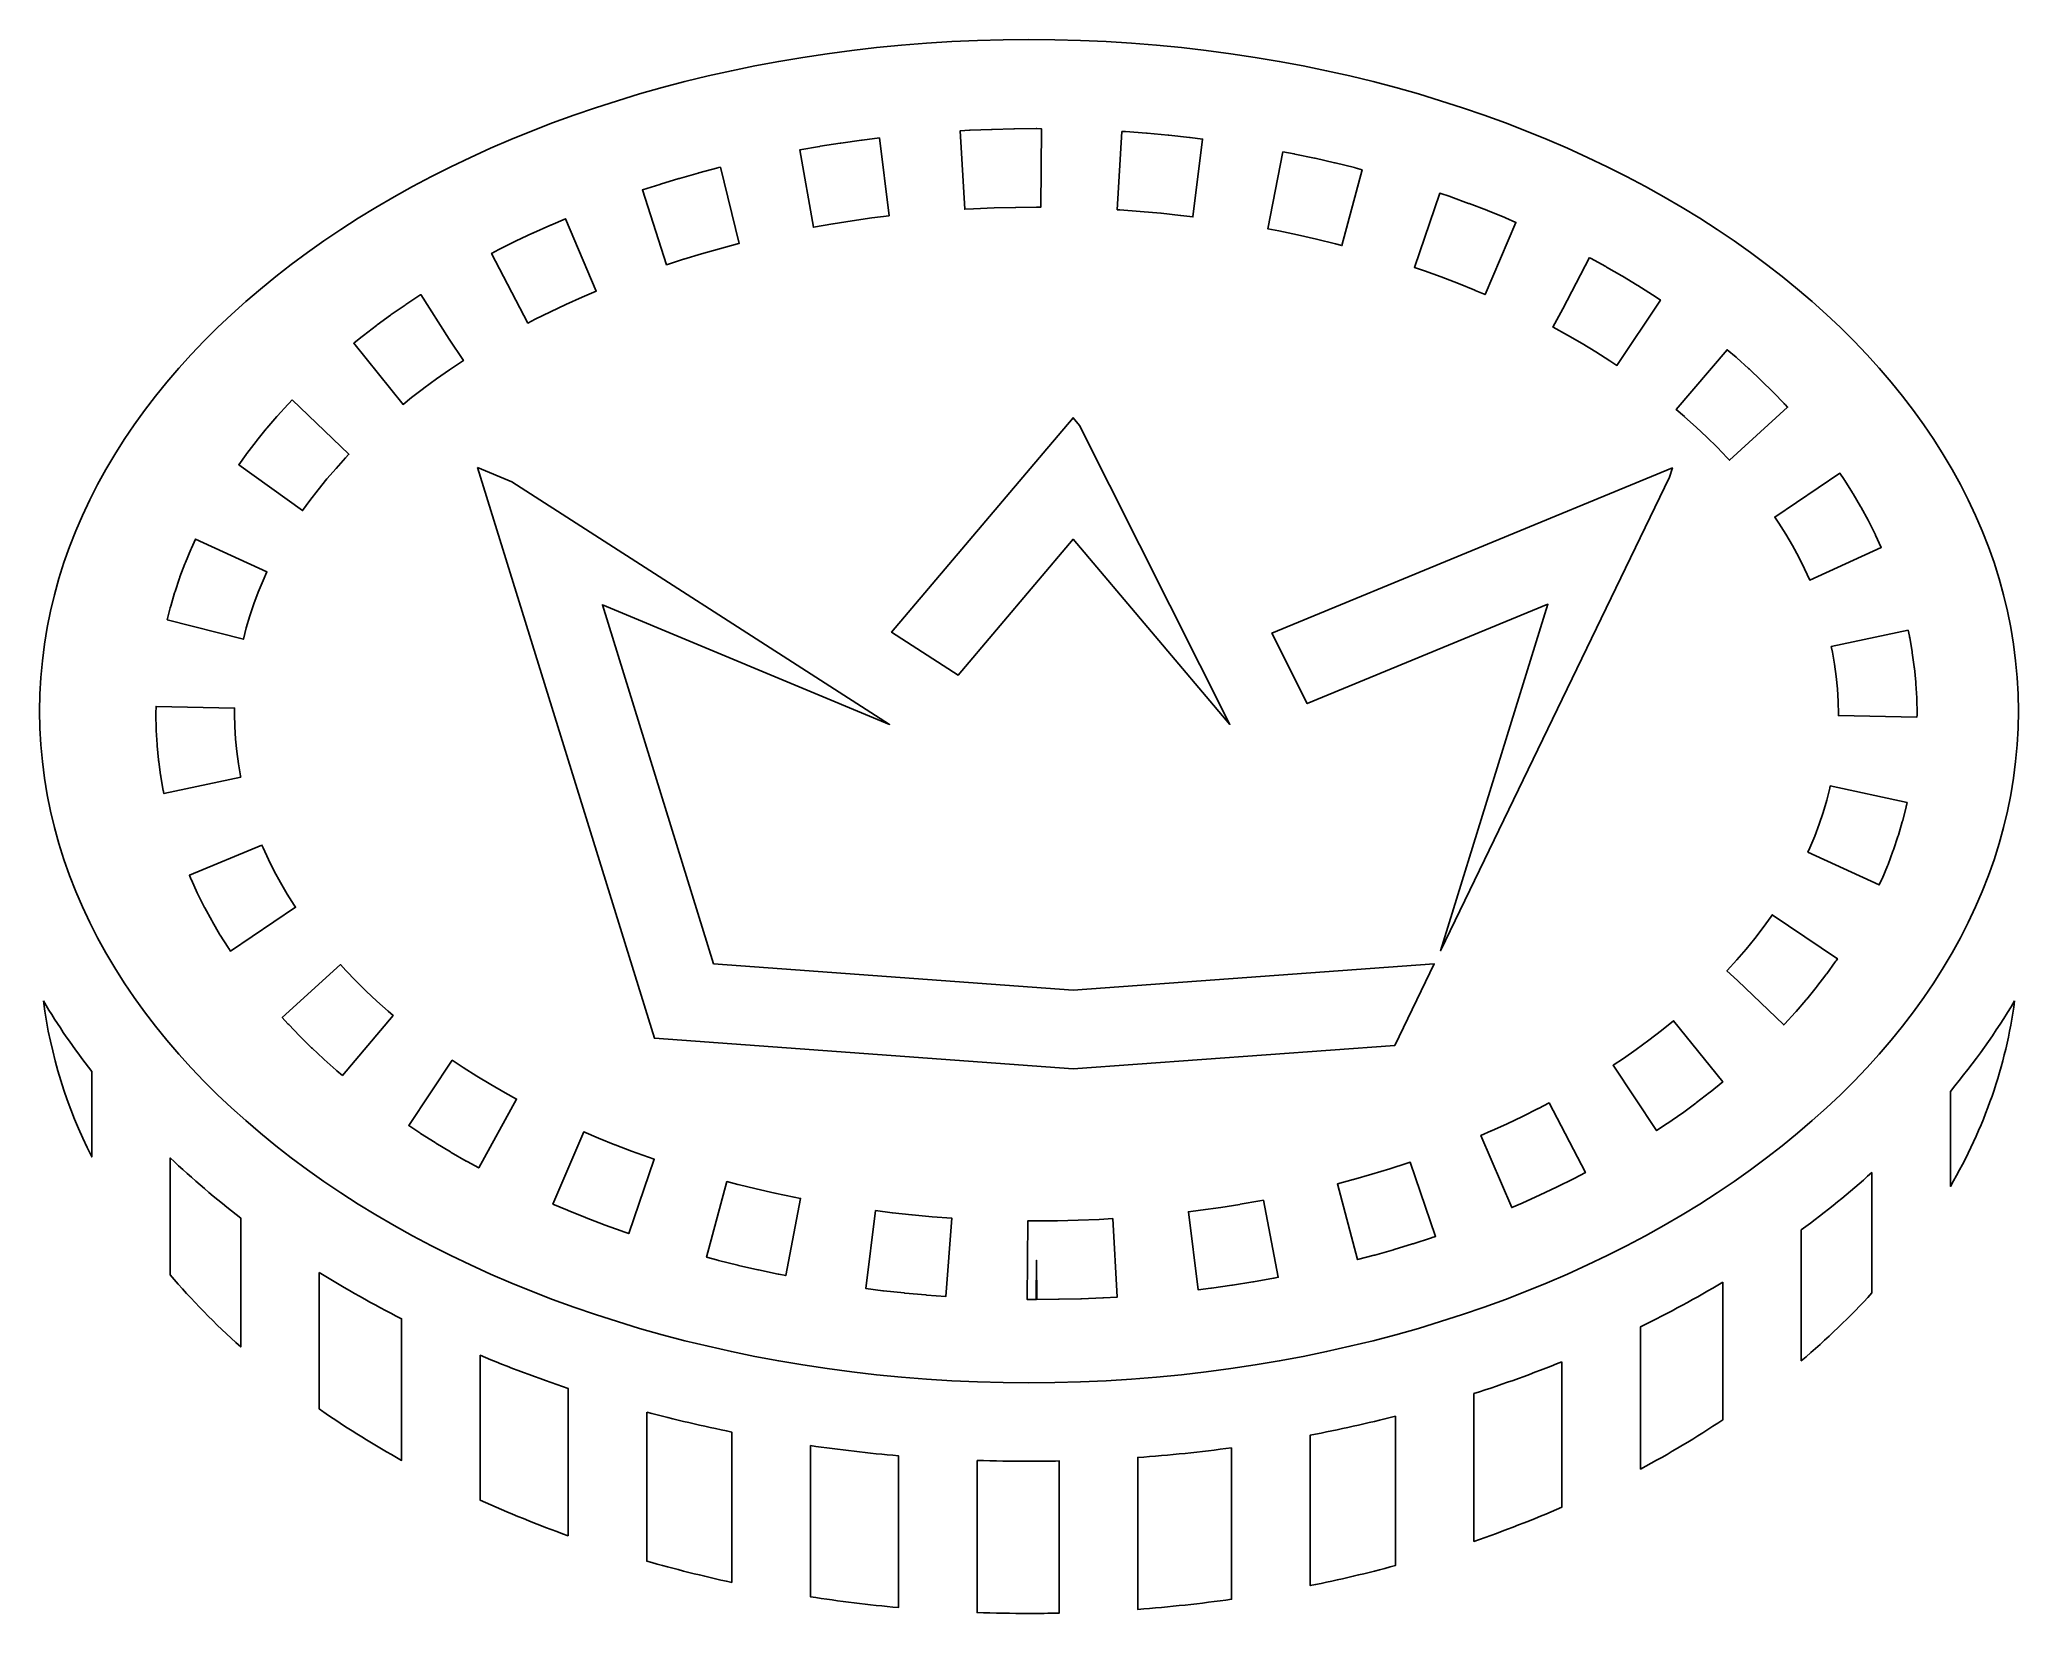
# Model space of a CAD drawing. Header units: centimetres. Extents: x -10 to 9.8, y -8 to 7.8.
import ezdxf

# ---------------------------------------------------------------- set-up
doc = ezdxf.new("R2010")
doc.units = ezdxf.units.CM
doc.header["$MEASUREMENT"] = 0
doc.layers.add('Layer 1', color=7, linetype='Continuous')

msp = doc.modelspace()

# ---------------------------------------------------------------- linework, layer by layer
at = {"layer": 'Layer 1'}
for points, knots in [([(-0.08644, 7.76177), (-2.86206, 7.76177), (-5.36823, 6.98014), (-7.15835, 5.74298), (-7.15835, 5.74298), (-8.94846, 4.50586), (-10.01046, 2.83988), (-10.01046, 1.02481), (-10.01046, 1.02481), (-10.01046, -0.79031), (-8.9485, -2.45624), (-7.15843, -3.69336), (-7.15843, -3.69336), (-5.36832, -4.93057), (-2.8621, -5.71211), (-0.08644, -5.71211), (-0.08644, -5.71211), (2.68931, -5.71211), (5.19552, -4.93061), (6.98563, -3.69344), (6.98563, -3.69344), (8.77574, -2.45623), (9.83787, -0.79034), (9.83787, 1.02473), (9.83787, 1.02473), (9.83787, 2.83985), (8.77574, 4.50582), (6.98563, 5.7429), (6.98563, 5.7429), (5.19552, 6.98011), (2.6893, 7.76173), (-0.08636, 7.76173), (-0.08636, 7.76173), (-0.08636, 7.76173), (-0.08644, 7.76177), (-0.08644, 7.76177)], [0, 0, 0, 0, 0.1, 0.1, 0.1, 0.1, 0.2, 0.2, 0.2, 0.2, 0.3, 0.3, 0.3, 0.3, 0.4, 0.4, 0.4, 0.4, 0.5, 0.5, 0.5, 0.5, 0.6, 0.6, 0.6, 0.6, 0.7, 0.7, 0.7, 0.7, 0.8, 0.8, 0.8, 0.8, 1, 1, 1, 1]), ([(-1.58691, 6.77568), (-1.58691, 6.77568), (-1.48963, 5.99359), (-1.48963, 5.99359), (-1.48963, 5.99359), (-1.48963, 5.99359), (-1.66252, 5.97208), (-1.66252, 5.97208), (-1.66252, 5.97208), (-1.66252, 5.97208), (-1.66336, 5.972), (-1.66336, 5.972), (-1.66336, 5.972), (-1.66336, 5.972), (-1.8586, 5.94442), (-1.8586, 5.94442), (-1.8586, 5.94442), (-1.8586, 5.94442), (-2.05198, 5.91372), (-2.05198, 5.91372), (-2.05198, 5.91372), (-2.05198, 5.91372), (-2.0543, 5.9133), (-2.0543, 5.9133), (-2.0543, 5.9133), (-2.0543, 5.9133), (-2.24924, 5.87906), (-2.24924, 5.87906), (-2.24924, 5.87906), (-2.24924, 5.87906), (-2.38561, 6.65529), (-2.38561, 6.65529), (-2.38561, 6.65529), (-2.38561, 6.65529), (-2.18835, 6.68995), (-2.18835, 6.68995), (-2.18835, 6.68995), (-2.18835, 6.68995), (-2.18515, 6.69054), (-2.18515, 6.69054), (-2.18515, 6.69054), (-2.18515, 6.69054), (-2.18186, 6.69105), (-2.18186, 6.69105), (-2.18186, 6.69105), (-2.18186, 6.69105), (-1.97869, 6.72322), (-1.97869, 6.72322), (-1.97869, 6.72322), (-1.97869, 6.72322), (-1.9754, 6.72364), (-1.9754, 6.72364), (-1.9754, 6.72364), (-1.9754, 6.72364), (-1.9722, 6.72419), (-1.9722, 6.72419), (-1.9722, 6.72419), (-1.9722, 6.72419), (-1.76709, 6.75308), (-1.76709, 6.75308), (-1.76709, 6.75308), (-1.76709, 6.75308), (-1.7638, 6.75359), (-1.7638, 6.75359), (-1.7638, 6.75359), (-1.7638, 6.75359), (-1.7606, 6.75401), (-1.7606, 6.75401), (-1.7606, 6.75401), (-1.7606, 6.75401), (-1.58687, 6.7756), (-1.58687, 6.7756), (-1.58687, 6.7756), (-1.58687, 6.7756), (-1.58691, 6.77568), (-1.58691, 6.77568)], [0, 0, 0, 0, 0.05, 0.05, 0.05, 0.05, 0.1, 0.1, 0.1, 0.1, 0.15, 0.15, 0.15, 0.15, 0.2, 0.2, 0.2, 0.2, 0.25, 0.25, 0.25, 0.25, 0.3, 0.3, 0.3, 0.3, 0.35, 0.35, 0.35, 0.35, 0.4, 0.4, 0.4, 0.4, 0.45, 0.45, 0.45, 0.45, 0.5, 0.5, 0.5, 0.5, 0.55, 0.55, 0.55, 0.55, 0.6, 0.6, 0.6, 0.6, 0.65, 0.65, 0.65, 0.65, 0.7, 0.7, 0.7, 0.7, 0.75, 0.75, 0.75, 0.75, 0.8, 0.8, 0.8, 0.8, 0.85, 0.85, 0.85, 0.85, 0.9, 0.9, 0.9, 0.9, 1, 1, 1, 1]), ([(-0.01459, 6.86836), (-0.01459, 6.86836), (-0.00814, 6.86836), (-0.00814, 6.86836), (-0.00814, 6.86836), (-0.00814, 6.86836), (0.03757, 6.86794), (0.03757, 6.86794), (0.03757, 6.86794), (0.03757, 6.86794), (0.03108, 6.07999), (0.03108, 6.07999), (0.03108, 6.07999), (0.03108, 6.07999), (-0.01117, 6.08029), (-0.01117, 6.08029), (-0.01117, 6.08029), (-0.01117, 6.08029), (-0.21935, 6.07869), (-0.21935, 6.07869), (-0.21935, 6.07869), (-0.21935, 6.07869), (-0.22116, 6.07861), (-0.22116, 6.07861), (-0.22116, 6.07861), (-0.22116, 6.07861), (-0.43466, 6.07334), (-0.43466, 6.07334), (-0.43466, 6.07334), (-0.43466, 6.07334), (-0.43576, 6.07333), (-0.43576, 6.07333), (-0.43576, 6.07333), (-0.43576, 6.07333), (-0.64154, 6.06477), (-0.64154, 6.06477), (-0.64154, 6.06477), (-0.64154, 6.06477), (-0.73051, 6.05971), (-0.73051, 6.05971), (-0.73051, 6.05971), (-0.73051, 6.05971), (-0.77588, 6.84644), (-0.77588, 6.84644), (-0.77588, 6.84644), (-0.77588, 6.84644), (-0.68311, 6.85175), (-0.68311, 6.85175), (-0.68311, 6.85175), (-0.68311, 6.85175), (-0.67995, 6.85192), (-0.67995, 6.85192), (-0.67995, 6.85192), (-0.67995, 6.85192), (-0.67675, 6.85209), (-0.67675, 6.85209), (-0.67675, 6.85209), (-0.67675, 6.85209), (-0.46169, 6.86095), (-0.46169, 6.86095), (-0.46169, 6.86095), (-0.46169, 6.86095), (-0.45853, 6.86108), (-0.45853, 6.86108), (-0.45853, 6.86108), (-0.45853, 6.86108), (-0.45524, 6.86116), (-0.45524, 6.86116), (-0.45524, 6.86116), (-0.45524, 6.86116), (-0.23879, 6.86647), (-0.23879, 6.86647), (-0.23879, 6.86647), (-0.23879, 6.86647), (-0.23559, 6.86655), (-0.23559, 6.86655), (-0.23559, 6.86655), (-0.23559, 6.86655), (-0.23239, 6.86655), (-0.23239, 6.86655), (-0.23239, 6.86655), (-0.23239, 6.86655), (-0.01455, 6.86836), (-0.01455, 6.86836), (-0.01455, 6.86836), (-0.01455, 6.86836), (-0.01459, 6.86836), (-0.01459, 6.86836)], [0, 0, 0, 0, 0.04347826, 0.04347826, 0.04347826, 0.04347826, 0.08695652, 0.08695652, 0.08695652, 0.08695652, 0.13043478, 0.13043478, 0.13043478, 0.13043478, 0.17391304, 0.17391304, 0.17391304, 0.17391304, 0.2173913, 0.2173913, 0.2173913, 0.2173913, 0.26086957, 0.26086957, 0.26086957, 0.26086957, 0.30434783, 0.30434783, 0.30434783, 0.30434783, 0.34782609, 0.34782609, 0.34782609, 0.34782609, 0.39130435, 0.39130435, 0.39130435, 0.39130435, 0.43478261, 0.43478261, 0.43478261, 0.43478261, 0.47826087, 0.47826087, 0.47826087, 0.47826087, 0.52173913, 0.52173913, 0.52173913, 0.52173913, 0.56521739, 0.56521739, 0.56521739, 0.56521739, 0.60869565, 0.60869565, 0.60869565, 0.60869565, 0.65217391, 0.65217391, 0.65217391, 0.65217391, 0.69565217, 0.69565217, 0.69565217, 0.69565217, 0.73913043, 0.73913043, 0.73913043, 0.73913043, 0.7826087, 0.7826087, 0.7826087, 0.7826087, 0.82608696, 0.82608696, 0.82608696, 0.82608696, 0.86956522, 0.86956522, 0.86956522, 0.86956522, 0.91304348, 0.91304348, 0.91304348, 0.91304348, 1, 1, 1, 1]), ([(0.8445, 6.84112), (0.8445, 6.84112), (0.8741, 6.83943), (0.8741, 6.83943), (0.8741, 6.83943), (0.8741, 6.83943), (0.87735, 6.83922), (0.87735, 6.83922), (0.87735, 6.83922), (0.87735, 6.83922), (0.88055, 6.83905), (0.88055, 6.83905), (0.88055, 6.83905), (0.88055, 6.83905), (1.09253, 6.82324), (1.09253, 6.82324), (1.09253, 6.82324), (1.09253, 6.82324), (1.09573, 6.82311), (1.09573, 6.82311), (1.09573, 6.82311), (1.09573, 6.82311), (1.09898, 6.82277), (1.09898, 6.82277), (1.09898, 6.82277), (1.09898, 6.82277), (1.30931, 6.80363), (1.30931, 6.80363), (1.30931, 6.80363), (1.30931, 6.80363), (1.31268, 6.80329), (1.31268, 6.80329), (1.31268, 6.80329), (1.31268, 6.80329), (1.31584, 6.80295), (1.31584, 6.80295), (1.31584, 6.80295), (1.31584, 6.80295), (1.52444, 6.7806), (1.52444, 6.7806), (1.52444, 6.7806), (1.52444, 6.7806), (1.52773, 6.78018), (1.52773, 6.78018), (1.52773, 6.78018), (1.52773, 6.78018), (1.53098, 6.77976), (1.53098, 6.77976), (1.53098, 6.77976), (1.53098, 6.77976), (1.65483, 6.76433), (1.65483, 6.76433), (1.65483, 6.76433), (1.65483, 6.76433), (1.55755, 5.98233), (1.55755, 5.98233), (1.55755, 5.98233), (1.55755, 5.98233), (1.43619, 5.99738), (1.43619, 5.99738), (1.43619, 5.99738), (1.43619, 5.99738), (1.43366, 5.99768), (1.43366, 5.99768), (1.43366, 5.99768), (1.43366, 5.99768), (1.238, 6.01868), (1.238, 6.01868), (1.238, 6.01868), (1.238, 6.01868), (1.23606, 6.01885), (1.23606, 6.01885), (1.23606, 6.01885), (1.23606, 6.01885), (1.0283, 6.03774), (1.0283, 6.03774), (1.0283, 6.03774), (1.0283, 6.03774), (1.02763, 6.03782), (1.02763, 6.03782), (1.02763, 6.03782), (1.02763, 6.03782), (0.82514, 6.05279), (0.82514, 6.05279), (0.82514, 6.05279), (0.82514, 6.05279), (0.79912, 6.05431), (0.79912, 6.05431), (0.79912, 6.05431), (0.79912, 6.05431), (0.84453, 6.84108), (0.84453, 6.84108), (0.84453, 6.84108), (0.84453, 6.84108), (0.8445, 6.84112), (0.8445, 6.84112)], [0, 0, 0, 0, 0.04, 0.04, 0.04, 0.04, 0.08, 0.08, 0.08, 0.08, 0.12, 0.12, 0.12, 0.12, 0.16, 0.16, 0.16, 0.16, 0.2, 0.2, 0.2, 0.2, 0.24, 0.24, 0.24, 0.24, 0.28, 0.28, 0.28, 0.28, 0.32, 0.32, 0.32, 0.32, 0.36, 0.36, 0.36, 0.36, 0.4, 0.4, 0.4, 0.4, 0.44, 0.44, 0.44, 0.44, 0.48, 0.48, 0.48, 0.48, 0.52, 0.52, 0.52, 0.52, 0.56, 0.56, 0.56, 0.56, 0.6, 0.6, 0.6, 0.6, 0.64, 0.64, 0.64, 0.64, 0.68, 0.68, 0.68, 0.68, 0.72, 0.72, 0.72, 0.72, 0.76, 0.76, 0.76, 0.76, 0.8, 0.8, 0.8, 0.8, 0.84, 0.84, 0.84, 0.84, 0.88, 0.88, 0.88, 0.88, 0.92, 0.92, 0.92, 0.92, 1, 1, 1, 1]), ([(2.45911, 6.63694), (2.45911, 6.63694), (2.57267, 6.61489), (2.57267, 6.61489), (2.57267, 6.61489), (2.57267, 6.61489), (2.57596, 6.61426), (2.57596, 6.61426), (2.57596, 6.61426), (2.57596, 6.61426), (2.57916, 6.61354), (2.57916, 6.61354), (2.57916, 6.61354), (2.57916, 6.61354), (2.77634, 6.57205), (2.77634, 6.57205), (2.77634, 6.57205), (2.77634, 6.57205), (2.77963, 6.57129), (2.77963, 6.57129), (2.77963, 6.57129), (2.77963, 6.57129), (2.78292, 6.57053), (2.78292, 6.57053), (2.78292, 6.57053), (2.78292, 6.57053), (2.97786, 6.526), (2.97786, 6.526), (2.97786, 6.526), (2.97786, 6.526), (2.98111, 6.52524), (2.98111, 6.52524), (2.98111, 6.52524), (2.98111, 6.52524), (2.9844, 6.5244), (2.9844, 6.5244), (2.9844, 6.5244), (2.9844, 6.5244), (3.17711, 6.47683), (3.17711, 6.47683), (3.17711, 6.47683), (3.17711, 6.47683), (3.18048, 6.47599), (3.18048, 6.47599), (3.18048, 6.47599), (3.18048, 6.47599), (3.18373, 6.47515), (3.18373, 6.47515), (3.18373, 6.47515), (3.18373, 6.47515), (3.25381, 6.4566), (3.25381, 6.4566), (3.25381, 6.4566), (3.25381, 6.4566), (3.0517, 5.69484), (3.0517, 5.69484), (3.0517, 5.69484), (3.0517, 5.69484), (2.98832, 5.71171), (2.98832, 5.71171), (2.98832, 5.71171), (2.98832, 5.71171), (2.98718, 5.71213), (2.98718, 5.71213), (2.98718, 5.71213), (2.98718, 5.71213), (2.79869, 5.75851), (2.79869, 5.75851), (2.79869, 5.75851), (2.79869, 5.75851), (2.60784, 5.8022), (2.60784, 5.8022), (2.60784, 5.8022), (2.60784, 5.8022), (2.60717, 5.80237), (2.60717, 5.80237), (2.60717, 5.80237), (2.60717, 5.80237), (2.42024, 5.84171), (2.42024, 5.84171), (2.42024, 5.84171), (2.42024, 5.84171), (2.30968, 5.86305), (2.30968, 5.86305), (2.30968, 5.86305), (2.30968, 5.86305), (2.45917, 6.63683), (2.45917, 6.63683), (2.45917, 6.63683), (2.45917, 6.63683), (2.45911, 6.63694), (2.45911, 6.63694)], [0, 0, 0, 0, 0.04166667, 0.04166667, 0.04166667, 0.04166667, 0.08333333, 0.08333333, 0.08333333, 0.08333333, 0.125, 0.125, 0.125, 0.125, 0.16666667, 0.16666667, 0.16666667, 0.16666667, 0.20833333, 0.20833333, 0.20833333, 0.20833333, 0.25, 0.25, 0.25, 0.25, 0.29166667, 0.29166667, 0.29166667, 0.29166667, 0.33333333, 0.33333333, 0.33333333, 0.33333333, 0.375, 0.375, 0.375, 0.375, 0.41666667, 0.41666667, 0.41666667, 0.41666667, 0.45833333, 0.45833333, 0.45833333, 0.45833333, 0.5, 0.5, 0.5, 0.5, 0.54166667, 0.54166667, 0.54166667, 0.54166667, 0.58333333, 0.58333333, 0.58333333, 0.58333333, 0.625, 0.625, 0.625, 0.625, 0.66666667, 0.66666667, 0.66666667, 0.66666667, 0.70833333, 0.70833333, 0.70833333, 0.70833333, 0.75, 0.75, 0.75, 0.75, 0.79166667, 0.79166667, 0.79166667, 0.79166667, 0.83333333, 0.83333333, 0.83333333, 0.83333333, 0.875, 0.875, 0.875, 0.875, 0.91666667, 0.91666667, 0.91666667, 0.91666667, 1, 1, 1, 1]), ([(-3.18153, 6.48134), (-3.18153, 6.48134), (-2.99262, 5.71629), (-2.99262, 5.71629), (-2.99262, 5.71629), (-2.99262, 5.71629), (-3.00978, 5.71195), (-3.00978, 5.71195), (-3.00978, 5.71195), (-3.00978, 5.71195), (-3.01092, 5.7117), (-3.01092, 5.7117), (-3.01092, 5.7117), (-3.01092, 5.7117), (-3.19161, 5.66371), (-3.19161, 5.66371), (-3.19161, 5.66371), (-3.19161, 5.66371), (-3.36956, 5.61323), (-3.36956, 5.61323), (-3.36956, 5.61323), (-3.36956, 5.61323), (-3.36964, 5.61323), (-3.36964, 5.61323), (-3.36964, 5.61323), (-3.36964, 5.61323), (-3.54852, 5.55904), (-3.54852, 5.55904), (-3.54852, 5.55904), (-3.54852, 5.55904), (-3.55042, 5.55845), (-3.55042, 5.55845), (-3.55042, 5.55845), (-3.55042, 5.55845), (-3.72225, 5.50296), (-3.72225, 5.50296), (-3.72225, 5.50296), (-3.72225, 5.50296), (-3.96429, 6.253), (-3.96429, 6.253), (-3.96429, 6.253), (-3.96429, 6.253), (-3.79056, 6.30908), (-3.79056, 6.30908), (-3.79056, 6.30908), (-3.79056, 6.30908), (-3.78719, 6.31018), (-3.78719, 6.31018), (-3.78719, 6.31018), (-3.78719, 6.31018), (-3.78382, 6.31115), (-3.78382, 6.31115), (-3.78382, 6.31115), (-3.78382, 6.31115), (-3.59815, 6.36749), (-3.59815, 6.36749), (-3.59815, 6.36749), (-3.59815, 6.36749), (-3.59486, 6.36846), (-3.59486, 6.36846), (-3.59486, 6.36846), (-3.59486, 6.36846), (-3.59149, 6.36947), (-3.59149, 6.36947), (-3.59149, 6.36947), (-3.59149, 6.36947), (-3.40342, 6.42277), (-3.40342, 6.42277), (-3.40342, 6.42277), (-3.40342, 6.42277), (-3.40005, 6.42378), (-3.40005, 6.42378), (-3.40005, 6.42378), (-3.40005, 6.42378), (-3.3968, 6.42462), (-3.3968, 6.42462), (-3.3968, 6.42462), (-3.3968, 6.42462), (-3.20637, 6.47522), (-3.20637, 6.47522), (-3.20637, 6.47522), (-3.20637, 6.47522), (-3.20312, 6.47598), (-3.20312, 6.47598), (-3.20312, 6.47598), (-3.20312, 6.47598), (-3.19975, 6.47682), (-3.19975, 6.47682), (-3.19975, 6.47682), (-3.19975, 6.47682), (-3.18145, 6.48133), (-3.18145, 6.48133), (-3.18145, 6.48133), (-3.18145, 6.48133), (-3.18153, 6.48134), (-3.18153, 6.48134)], [0, 0, 0, 0, 0.04, 0.04, 0.04, 0.04, 0.08, 0.08, 0.08, 0.08, 0.12, 0.12, 0.12, 0.12, 0.16, 0.16, 0.16, 0.16, 0.2, 0.2, 0.2, 0.2, 0.24, 0.24, 0.24, 0.24, 0.28, 0.28, 0.28, 0.28, 0.32, 0.32, 0.32, 0.32, 0.36, 0.36, 0.36, 0.36, 0.4, 0.4, 0.4, 0.4, 0.44, 0.44, 0.44, 0.44, 0.48, 0.48, 0.48, 0.48, 0.52, 0.52, 0.52, 0.52, 0.56, 0.56, 0.56, 0.56, 0.6, 0.6, 0.6, 0.6, 0.64, 0.64, 0.64, 0.64, 0.68, 0.68, 0.68, 0.68, 0.72, 0.72, 0.72, 0.72, 0.76, 0.76, 0.76, 0.76, 0.8, 0.8, 0.8, 0.8, 0.84, 0.84, 0.84, 0.84, 0.88, 0.88, 0.88, 0.88, 0.92, 0.92, 0.92, 0.92, 1, 1, 1, 1]), ([(4.03497, 6.22138), (4.03497, 6.22138), (4.13853, 6.18587), (4.13853, 6.18587), (4.13853, 6.18587), (4.13853, 6.18587), (4.14199, 6.18473), (4.14199, 6.18473), (4.14199, 6.18473), (4.14199, 6.18473), (4.14528, 6.18346), (4.14528, 6.18346), (4.14528, 6.18346), (4.14528, 6.18346), (4.32331, 6.11882), (4.32331, 6.11882), (4.32331, 6.11882), (4.32331, 6.11882), (4.32668, 6.11755), (4.32668, 6.11755), (4.32668, 6.11755), (4.32668, 6.11755), (4.33005, 6.11637), (4.33005, 6.11637), (4.33005, 6.11637), (4.33005, 6.11637), (4.50547, 6.04899), (4.50547, 6.04899), (4.50547, 6.04899), (4.50547, 6.04899), (4.50884, 6.04772), (4.50884, 6.04772), (4.50884, 6.04772), (4.50884, 6.04772), (4.51221, 6.04633), (4.51221, 6.04633), (4.51221, 6.04633), (4.51221, 6.04633), (4.6848, 5.97633), (4.6848, 5.97633), (4.6848, 5.97633), (4.6848, 5.97633), (4.68826, 5.97498), (4.68826, 5.97498), (4.68826, 5.97498), (4.68826, 5.97498), (4.69163, 5.9735), (4.69163, 5.9735), (4.69163, 5.9735), (4.69163, 5.9735), (4.79747, 5.9283), (4.79747, 5.9283), (4.79747, 5.9283), (4.79747, 5.9283), (4.48779, 5.2036), (4.48779, 5.2036), (4.48779, 5.2036), (4.48779, 5.2036), (4.38878, 5.24594), (4.38878, 5.24594), (4.38878, 5.24594), (4.38878, 5.24594), (4.38709, 5.2467), (4.38709, 5.2467), (4.38709, 5.2467), (4.38709, 5.2467), (4.22297, 5.31324), (4.22297, 5.31324), (4.22297, 5.31324), (4.22297, 5.31324), (4.22052, 5.31421), (4.22052, 5.31421), (4.22052, 5.31421), (4.22052, 5.31421), (4.04873, 5.38012), (4.04873, 5.38012), (4.04873, 5.38012), (4.04873, 5.38012), (4.04763, 5.38054), (4.04763, 5.38054), (4.04763, 5.38054), (4.04763, 5.38054), (3.88005, 5.44126), (3.88005, 5.44126), (3.88005, 5.44126), (3.88005, 5.44126), (3.77948, 5.47571), (3.77948, 5.47571), (3.77948, 5.47571), (3.77948, 5.47571), (4.03493, 6.22132), (4.03493, 6.22132), (4.03493, 6.22132), (4.03493, 6.22132), (4.03497, 6.22138), (4.03497, 6.22138)], [0, 0, 0, 0, 0.04, 0.04, 0.04, 0.04, 0.08, 0.08, 0.08, 0.08, 0.12, 0.12, 0.12, 0.12, 0.16, 0.16, 0.16, 0.16, 0.2, 0.2, 0.2, 0.2, 0.24, 0.24, 0.24, 0.24, 0.28, 0.28, 0.28, 0.28, 0.32, 0.32, 0.32, 0.32, 0.36, 0.36, 0.36, 0.36, 0.4, 0.4, 0.4, 0.4, 0.44, 0.44, 0.44, 0.44, 0.48, 0.48, 0.48, 0.48, 0.52, 0.52, 0.52, 0.52, 0.56, 0.56, 0.56, 0.56, 0.6, 0.6, 0.6, 0.6, 0.64, 0.64, 0.64, 0.64, 0.68, 0.68, 0.68, 0.68, 0.72, 0.72, 0.72, 0.72, 0.76, 0.76, 0.76, 0.76, 0.8, 0.8, 0.8, 0.8, 0.84, 0.84, 0.84, 0.84, 0.88, 0.88, 0.88, 0.88, 0.92, 0.92, 0.92, 0.92, 1, 1, 1, 1]), ([(-4.7361, 5.96415), (-4.7361, 5.96415), (-4.42646, 5.23949), (-4.42646, 5.23949), (-4.42646, 5.23949), (-4.42646, 5.23949), (-4.56743, 5.17927), (-4.56743, 5.17927), (-4.56743, 5.17927), (-4.56743, 5.17927), (-4.56933, 5.17843), (-4.56933, 5.17843), (-4.56933, 5.17843), (-4.56933, 5.17843), (-4.73168, 5.1054), (-4.73168, 5.1054), (-4.73168, 5.1054), (-4.73168, 5.1054), (-4.88707, 5.03186), (-4.88707, 5.03186), (-4.88707, 5.03186), (-4.88707, 5.03186), (-5.03833, 4.95659), (-5.03833, 4.95659), (-5.03833, 4.95659), (-5.03833, 4.95659), (-5.04065, 4.95545), (-5.04065, 4.95545), (-5.04065, 4.95545), (-5.04065, 4.95545), (-5.112, 4.91813), (-5.112, 4.91813), (-5.112, 4.91813), (-5.112, 4.91813), (-5.47717, 5.61643), (-5.47717, 5.61643), (-5.47717, 5.61643), (-5.47717, 5.61643), (-5.4035, 5.65501), (-5.4035, 5.65501), (-5.4035, 5.65501), (-5.4035, 5.65501), (-5.40004, 5.65682), (-5.40004, 5.65682), (-5.40004, 5.65682), (-5.40004, 5.65682), (-5.39654, 5.65851), (-5.39654, 5.65851), (-5.39654, 5.65851), (-5.39654, 5.65851), (-5.23567, 5.73871), (-5.23567, 5.73871), (-5.23567, 5.73871), (-5.23567, 5.73871), (-5.23213, 5.7404), (-5.23213, 5.7404), (-5.23213, 5.7404), (-5.23213, 5.7404), (-5.22867, 5.74209), (-5.22867, 5.74209), (-5.22867, 5.74209), (-5.22867, 5.74209), (-5.06476, 5.81968), (-5.06476, 5.81968), (-5.06476, 5.81968), (-5.06476, 5.81968), (-5.06126, 5.82137), (-5.06126, 5.82137), (-5.06126, 5.82137), (-5.06126, 5.82137), (-5.0578, 5.82289), (-5.0578, 5.82289), (-5.0578, 5.82289), (-5.0578, 5.82289), (-4.89081, 5.89795), (-4.89081, 5.89795), (-4.89081, 5.89795), (-4.89081, 5.89795), (-4.88744, 5.89955), (-4.88744, 5.89955), (-4.88744, 5.89955), (-4.88744, 5.89955), (-4.88407, 5.90103), (-4.88407, 5.90103), (-4.88407, 5.90103), (-4.88407, 5.90103), (-4.73606, 5.9642), (-4.73606, 5.9642), (-4.73606, 5.9642), (-4.73606, 5.9642), (-4.7361, 5.96415), (-4.7361, 5.96415)], [0, 0, 0, 0, 0.04166667, 0.04166667, 0.04166667, 0.04166667, 0.08333333, 0.08333333, 0.08333333, 0.08333333, 0.125, 0.125, 0.125, 0.125, 0.16666667, 0.16666667, 0.16666667, 0.16666667, 0.20833333, 0.20833333, 0.20833333, 0.20833333, 0.25, 0.25, 0.25, 0.25, 0.29166667, 0.29166667, 0.29166667, 0.29166667, 0.33333333, 0.33333333, 0.33333333, 0.33333333, 0.375, 0.375, 0.375, 0.375, 0.41666667, 0.41666667, 0.41666667, 0.41666667, 0.45833333, 0.45833333, 0.45833333, 0.45833333, 0.5, 0.5, 0.5, 0.5, 0.54166667, 0.54166667, 0.54166667, 0.54166667, 0.58333333, 0.58333333, 0.58333333, 0.58333333, 0.625, 0.625, 0.625, 0.625, 0.66666667, 0.66666667, 0.66666667, 0.66666667, 0.70833333, 0.70833333, 0.70833333, 0.70833333, 0.75, 0.75, 0.75, 0.75, 0.79166667, 0.79166667, 0.79166667, 0.79166667, 0.83333333, 0.83333333, 0.83333333, 0.83333333, 0.875, 0.875, 0.875, 0.875, 0.91666667, 0.91666667, 0.91666667, 0.91666667, 1, 1, 1, 1]), ([(5.53547, 5.57418), (5.53547, 5.57418), (5.53884, 5.57241), (5.53884, 5.57241), (5.53884, 5.57241), (5.53884, 5.57241), (5.54238, 5.57055), (5.54238, 5.57055), (5.54238, 5.57055), (5.54238, 5.57055), (5.54584, 5.56865), (5.54584, 5.56865), (5.54584, 5.56865), (5.54584, 5.56865), (5.7006, 5.48368), (5.7006, 5.48368), (5.7006, 5.48368), (5.7006, 5.48368), (5.70414, 5.4817), (5.70414, 5.4817), (5.70414, 5.4817), (5.70414, 5.4817), (5.7076, 5.47959), (5.7076, 5.47959), (5.7076, 5.47959), (5.7076, 5.47959), (5.85911, 5.39243), (5.85911, 5.39243), (5.85911, 5.39243), (5.85911, 5.39243), (5.86265, 5.39041), (5.86265, 5.39041), (5.86265, 5.39041), (5.86265, 5.39041), (5.86615, 5.3883), (5.86615, 5.3883), (5.86615, 5.3883), (5.86615, 5.3883), (6.01441, 5.29865), (6.01441, 5.29865), (6.01441, 5.29865), (6.01441, 5.29865), (6.01791, 5.29646), (6.01791, 5.29646), (6.01791, 5.29646), (6.01791, 5.29646), (6.02154, 5.29423), (6.02154, 5.29423), (6.02154, 5.29423), (6.02154, 5.29423), (6.16626, 5.20243), (6.16626, 5.20243), (6.16626, 5.20243), (6.16626, 5.20243), (6.16989, 5.20011), (6.16989, 5.20011), (6.16989, 5.20011), (6.16989, 5.20011), (6.17352, 5.19775), (6.17352, 5.19775), (6.17352, 5.19775), (6.17352, 5.19775), (6.24706, 5.14884), (6.24706, 5.14884), (6.24706, 5.14884), (6.24706, 5.14884), (5.81062, 4.49258), (5.81062, 4.49258), (5.81062, 4.49258), (5.81062, 4.49258), (5.74033, 4.5393), (5.74033, 4.5393), (5.74033, 4.5393), (5.74033, 4.5393), (5.60075, 4.62777), (5.60075, 4.62777), (5.60075, 4.62777), (5.60075, 4.62777), (5.59948, 4.62861), (5.59948, 4.62861), (5.59948, 4.62861), (5.59948, 4.62861), (5.46108, 4.71219), (5.46108, 4.71219), (5.46108, 4.71219), (5.46108, 4.71219), (5.31644, 4.79547), (5.31644, 4.79547), (5.31644, 4.79547), (5.31644, 4.79547), (5.17083, 4.87542), (5.17083, 4.87542), (5.17083, 4.87542), (5.17083, 4.87542), (5.17016, 4.87572), (5.17016, 4.87572), (5.17016, 4.87572), (5.17016, 4.87572), (5.16636, 4.87783), (5.16636, 4.87783), (5.16636, 4.87783), (5.16636, 4.87783), (5.26697, 5.06084), (5.26697, 5.06084), (5.26697, 5.06084), (5.26697, 5.06084), (5.53537, 5.57411), (5.53537, 5.57411), (5.53537, 5.57411), (5.53537, 5.57411), (5.53547, 5.57418), (5.53547, 5.57418)], [0, 0, 0, 0, 0.03448276, 0.03448276, 0.03448276, 0.03448276, 0.06896552, 0.06896552, 0.06896552, 0.06896552, 0.10344828, 0.10344828, 0.10344828, 0.10344828, 0.13793103, 0.13793103, 0.13793103, 0.13793103, 0.17241379, 0.17241379, 0.17241379, 0.17241379, 0.20689655, 0.20689655, 0.20689655, 0.20689655, 0.24137931, 0.24137931, 0.24137931, 0.24137931, 0.27586207, 0.27586207, 0.27586207, 0.27586207, 0.31034483, 0.31034483, 0.31034483, 0.31034483, 0.34482759, 0.34482759, 0.34482759, 0.34482759, 0.37931034, 0.37931034, 0.37931034, 0.37931034, 0.4137931, 0.4137931, 0.4137931, 0.4137931, 0.44827586, 0.44827586, 0.44827586, 0.44827586, 0.48275862, 0.48275862, 0.48275862, 0.48275862, 0.51724138, 0.51724138, 0.51724138, 0.51724138, 0.55172414, 0.55172414, 0.55172414, 0.55172414, 0.5862069, 0.5862069, 0.5862069, 0.5862069, 0.62068966, 0.62068966, 0.62068966, 0.62068966, 0.65517241, 0.65517241, 0.65517241, 0.65517241, 0.68965517, 0.68965517, 0.68965517, 0.68965517, 0.72413793, 0.72413793, 0.72413793, 0.72413793, 0.75862069, 0.75862069, 0.75862069, 0.75862069, 0.79310345, 0.79310345, 0.79310345, 0.79310345, 0.82758621, 0.82758621, 0.82758621, 0.82758621, 0.86206897, 0.86206897, 0.86206897, 0.86206897, 0.89655172, 0.89655172, 0.89655172, 0.89655172, 0.93103448, 0.93103448, 0.93103448, 0.93103448, 1, 1, 1, 1]), ([(-6.18638, 5.20395), (-6.18638, 5.20395), (-5.90259, 4.75642), (-5.90259, 4.75642), (-5.90259, 4.75642), (-5.90259, 4.75642), (-5.75972, 4.54145), (-5.75972, 4.54145), (-5.75972, 4.54145), (-5.75972, 4.54145), (-5.89761, 4.44965), (-5.89761, 4.44965), (-5.89761, 4.44965), (-5.89761, 4.44965), (-6.02846, 4.35848), (-6.02846, 4.35848), (-6.02846, 4.35848), (-6.02846, 4.35848), (-6.15758, 4.2639), (-6.15758, 4.2639), (-6.15758, 4.2639), (-6.15758, 4.2639), (-6.15901, 4.26293), (-6.15901, 4.26293), (-6.15901, 4.26293), (-6.15901, 4.26293), (-6.27877, 4.17084), (-6.27877, 4.17084), (-6.27877, 4.17084), (-6.27877, 4.17084), (-6.36521, 4.10126), (-6.36521, 4.10126), (-6.36521, 4.10126), (-6.36521, 4.10126), (-6.85984, 4.7148), (-6.85984, 4.7148), (-6.85984, 4.7148), (-6.85984, 4.7148), (-6.7699, 4.78733), (-6.7699, 4.78733), (-6.7699, 4.78733), (-6.7699, 4.78733), (-6.76627, 4.7902), (-6.76627, 4.7902), (-6.76627, 4.7902), (-6.76627, 4.7902), (-6.7626, 4.79307), (-6.7626, 4.79307), (-6.7626, 4.79307), (-6.7626, 4.79307), (-6.63179, 4.89343), (-6.63179, 4.89343), (-6.63179, 4.89343), (-6.63179, 4.89343), (-6.62825, 4.89626), (-6.62825, 4.89626), (-6.62825, 4.89626), (-6.62825, 4.89626), (-6.62454, 4.899), (-6.62454, 4.899), (-6.62454, 4.899), (-6.62454, 4.899), (-6.49011, 4.99734), (-6.49011, 4.99734), (-6.49011, 4.99734), (-6.49011, 4.99734), (-6.48648, 4.99995), (-6.48648, 4.99995), (-6.48648, 4.99995), (-6.48648, 4.99995), (-6.48285, 5.00248), (-6.48285, 5.00248), (-6.48285, 5.00248), (-6.48285, 5.00248), (-6.34496, 5.09871), (-6.34496, 5.09871), (-6.34496, 5.09871), (-6.34496, 5.09871), (-6.34129, 5.10124), (-6.34129, 5.10124), (-6.34129, 5.10124), (-6.34129, 5.10124), (-6.33771, 5.10364), (-6.33771, 5.10364), (-6.33771, 5.10364), (-6.33771, 5.10364), (-6.19628, 5.19776), (-6.19628, 5.19776), (-6.19628, 5.19776), (-6.19628, 5.19776), (-6.1927, 5.20012), (-6.1927, 5.20012), (-6.1927, 5.20012), (-6.1927, 5.20012), (-6.18912, 5.20244), (-6.18912, 5.20244), (-6.18912, 5.20244), (-6.18912, 5.20244), (-6.18659, 5.204), (-6.18659, 5.204), (-6.18659, 5.204), (-6.18659, 5.204), (-6.18638, 5.20395), (-6.18638, 5.20395)], [0, 0, 0, 0, 0.03703704, 0.03703704, 0.03703704, 0.03703704, 0.07407407, 0.07407407, 0.07407407, 0.07407407, 0.11111111, 0.11111111, 0.11111111, 0.11111111, 0.14814815, 0.14814815, 0.14814815, 0.14814815, 0.18518519, 0.18518519, 0.18518519, 0.18518519, 0.22222222, 0.22222222, 0.22222222, 0.22222222, 0.25925926, 0.25925926, 0.25925926, 0.25925926, 0.2962963, 0.2962963, 0.2962963, 0.2962963, 0.33333333, 0.33333333, 0.33333333, 0.33333333, 0.37037037, 0.37037037, 0.37037037, 0.37037037, 0.40740741, 0.40740741, 0.40740741, 0.40740741, 0.44444444, 0.44444444, 0.44444444, 0.44444444, 0.48148148, 0.48148148, 0.48148148, 0.48148148, 0.51851852, 0.51851852, 0.51851852, 0.51851852, 0.55555556, 0.55555556, 0.55555556, 0.55555556, 0.59259259, 0.59259259, 0.59259259, 0.59259259, 0.62962963, 0.62962963, 0.62962963, 0.62962963, 0.66666667, 0.66666667, 0.66666667, 0.66666667, 0.7037037, 0.7037037, 0.7037037, 0.7037037, 0.74074074, 0.74074074, 0.74074074, 0.74074074, 0.77777778, 0.77777778, 0.77777778, 0.77777778, 0.81481481, 0.81481481, 0.81481481, 0.81481481, 0.85185185, 0.85185185, 0.85185185, 0.85185185, 0.88888889, 0.88888889, 0.88888889, 0.88888889, 0.92592593, 0.92592593, 0.92592593, 0.92592593, 1, 1, 1, 1]), ([(6.91504, 4.65058), (6.91504, 4.65058), (7.00528, 4.57426), (7.00528, 4.57426), (7.00528, 4.57426), (7.00528, 4.57426), (7.00895, 4.5711), (7.00895, 4.5711), (7.00895, 4.5711), (7.00895, 4.5711), (7.01258, 4.5679), (7.01258, 4.5679), (7.01258, 4.5679), (7.01258, 4.5679), (7.13213, 4.46143), (7.13213, 4.46143), (7.13213, 4.46143), (7.13213, 4.46143), (7.13584, 4.45818), (7.13584, 4.45818), (7.13584, 4.45818), (7.13584, 4.45818), (7.13947, 4.45472), (7.13947, 4.45472), (7.13947, 4.45472), (7.13947, 4.45472), (7.25514, 4.34643), (7.25514, 4.34643), (7.25514, 4.34643), (7.25514, 4.34643), (7.25885, 4.34289), (7.25885, 4.34289), (7.25885, 4.34289), (7.25885, 4.34289), (7.26252, 4.33935), (7.26252, 4.33935), (7.26252, 4.33935), (7.26252, 4.33935), (7.37427, 4.22908), (7.37427, 4.22908), (7.37427, 4.22908), (7.37427, 4.22908), (7.37798, 4.22541), (7.37798, 4.22541), (7.37798, 4.22541), (7.37798, 4.22541), (7.38161, 4.22161), (7.38161, 4.22161), (7.38161, 4.22161), (7.38161, 4.22161), (7.48935, 4.10961), (7.48935, 4.10961), (7.48935, 4.10961), (7.48935, 4.10961), (7.49306, 4.10573), (7.49306, 4.10573), (7.49306, 4.10573), (7.49306, 4.10573), (7.49669, 4.10177), (7.49669, 4.10177), (7.49669, 4.10177), (7.49669, 4.10177), (7.52283, 4.07301), (7.52283, 4.07301), (7.52283, 4.07301), (7.52283, 4.07301), (6.94015, 3.54245), (6.94015, 3.54245), (6.94015, 3.54245), (6.94015, 3.54245), (6.91738, 3.56741), (6.91738, 3.56741), (6.91738, 3.56741), (6.91738, 3.56741), (6.81685, 3.6719), (6.81685, 3.6719), (6.81685, 3.6719), (6.81685, 3.6719), (6.71333, 3.77412), (6.71333, 3.77412), (6.71333, 3.77412), (6.71333, 3.77412), (6.60559, 3.87511), (6.60559, 3.87511), (6.60559, 3.87511), (6.60559, 3.87511), (6.49005, 3.97787), (6.49005, 3.97787), (6.49005, 3.97787), (6.49005, 3.97787), (6.48849, 3.97926), (6.48849, 3.97926), (6.48849, 3.97926), (6.48849, 3.97926), (6.40576, 4.04926), (6.40576, 4.04926), (6.40576, 4.04926), (6.40576, 4.04926), (6.91506, 4.65066), (6.91506, 4.65066), (6.91506, 4.65066), (6.91506, 4.65066), (6.91504, 4.65058), (6.91504, 4.65058)], [0, 0, 0, 0, 0.03703704, 0.03703704, 0.03703704, 0.03703704, 0.07407407, 0.07407407, 0.07407407, 0.07407407, 0.11111111, 0.11111111, 0.11111111, 0.11111111, 0.14814815, 0.14814815, 0.14814815, 0.14814815, 0.18518519, 0.18518519, 0.18518519, 0.18518519, 0.22222222, 0.22222222, 0.22222222, 0.22222222, 0.25925926, 0.25925926, 0.25925926, 0.25925926, 0.2962963, 0.2962963, 0.2962963, 0.2962963, 0.33333333, 0.33333333, 0.33333333, 0.33333333, 0.37037037, 0.37037037, 0.37037037, 0.37037037, 0.40740741, 0.40740741, 0.40740741, 0.40740741, 0.44444444, 0.44444444, 0.44444444, 0.44444444, 0.48148148, 0.48148148, 0.48148148, 0.48148148, 0.51851852, 0.51851852, 0.51851852, 0.51851852, 0.55555556, 0.55555556, 0.55555556, 0.55555556, 0.59259259, 0.59259259, 0.59259259, 0.59259259, 0.62962963, 0.62962963, 0.62962963, 0.62962963, 0.66666667, 0.66666667, 0.66666667, 0.66666667, 0.7037037, 0.7037037, 0.7037037, 0.7037037, 0.74074074, 0.74074074, 0.74074074, 0.74074074, 0.77777778, 0.77777778, 0.77777778, 0.77777778, 0.81481481, 0.81481481, 0.81481481, 0.81481481, 0.85185185, 0.85185185, 0.85185185, 0.85185185, 0.88888889, 0.88888889, 0.88888889, 0.88888889, 0.92592593, 0.92592593, 0.92592593, 0.92592593, 1, 1, 1, 1]), ([(-7.47554, 4.1473), (-7.47554, 4.1473), (-6.90754, 3.60106), (-6.90754, 3.60106), (-6.90754, 3.60106), (-6.90754, 3.60106), (-6.94127, 3.56589), (-6.94127, 3.56589), (-6.94127, 3.56589), (-6.94127, 3.56589), (-7.0372, 3.46047), (-7.0372, 3.46047), (-7.0372, 3.46047), (-7.0372, 3.46047), (-7.12845, 3.35442), (-7.12845, 3.35442), (-7.12845, 3.35442), (-7.12845, 3.35442), (-7.21671, 3.24575), (-7.21671, 3.24575), (-7.21671, 3.24575), (-7.21671, 3.24575), (-7.3002, 3.13662), (-7.3002, 3.13662), (-7.3002, 3.13662), (-7.3002, 3.13662), (-7.37231, 3.03647), (-7.37231, 3.03647), (-7.37231, 3.03647), (-7.37231, 3.03647), (-8.01212, 3.49661), (-8.01212, 3.49661), (-8.01212, 3.49661), (-8.01212, 3.49661), (-7.93719, 3.60076), (-7.93719, 3.60076), (-7.93719, 3.60076), (-7.93719, 3.60076), (-7.93373, 3.60557), (-7.93373, 3.60557), (-7.93373, 3.60557), (-7.93373, 3.60557), (-7.93015, 3.61021), (-7.93015, 3.61021), (-7.93015, 3.61021), (-7.93015, 3.61021), (-7.83907, 3.72912), (-7.83907, 3.72912), (-7.83907, 3.72912), (-7.83907, 3.72912), (-7.8357, 3.73376), (-7.8357, 3.73376), (-7.8357, 3.73376), (-7.8357, 3.73376), (-7.83203, 3.73815), (-7.83203, 3.73815), (-7.83203, 3.73815), (-7.83203, 3.73815), (-7.73673, 3.85546), (-7.73673, 3.85546), (-7.73673, 3.85546), (-7.73673, 3.85546), (-7.73323, 3.8598), (-7.73323, 3.8598), (-7.73323, 3.8598), (-7.73323, 3.8598), (-7.72952, 3.86402), (-7.72952, 3.86402), (-7.72952, 3.86402), (-7.72952, 3.86402), (-7.63, 3.97964), (-7.63, 3.97964), (-7.63, 3.97964), (-7.63, 3.97964), (-7.62646, 3.98377), (-7.62646, 3.98377), (-7.62646, 3.98377), (-7.62646, 3.98377), (-7.62279, 3.98778), (-7.62279, 3.98778), (-7.62279, 3.98778), (-7.62279, 3.98778), (-7.51906, 4.10163), (-7.51906, 4.10163), (-7.51906, 4.10163), (-7.51906, 4.10163), (-7.51556, 4.10564), (-7.51556, 4.10564), (-7.51556, 4.10564), (-7.51556, 4.10564), (-7.51189, 4.10952), (-7.51189, 4.10952), (-7.51189, 4.10952), (-7.51189, 4.10952), (-7.47554, 4.14726), (-7.47554, 4.14726), (-7.47554, 4.14726), (-7.47554, 4.14726), (-7.47554, 4.1473), (-7.47554, 4.1473)], [0, 0, 0, 0, 0.03846154, 0.03846154, 0.03846154, 0.03846154, 0.07692308, 0.07692308, 0.07692308, 0.07692308, 0.11538462, 0.11538462, 0.11538462, 0.11538462, 0.15384615, 0.15384615, 0.15384615, 0.15384615, 0.19230769, 0.19230769, 0.19230769, 0.19230769, 0.23076923, 0.23076923, 0.23076923, 0.23076923, 0.26923077, 0.26923077, 0.26923077, 0.26923077, 0.30769231, 0.30769231, 0.30769231, 0.30769231, 0.34615385, 0.34615385, 0.34615385, 0.34615385, 0.38461538, 0.38461538, 0.38461538, 0.38461538, 0.42307692, 0.42307692, 0.42307692, 0.42307692, 0.46153846, 0.46153846, 0.46153846, 0.46153846, 0.5, 0.5, 0.5, 0.5, 0.53846154, 0.53846154, 0.53846154, 0.53846154, 0.57692308, 0.57692308, 0.57692308, 0.57692308, 0.61538462, 0.61538462, 0.61538462, 0.61538462, 0.65384615, 0.65384615, 0.65384615, 0.65384615, 0.69230769, 0.69230769, 0.69230769, 0.69230769, 0.73076923, 0.73076923, 0.73076923, 0.73076923, 0.76923077, 0.76923077, 0.76923077, 0.76923077, 0.80769231, 0.80769231, 0.80769231, 0.80769231, 0.84615385, 0.84615385, 0.84615385, 0.84615385, 0.88461538, 0.88461538, 0.88461538, 0.88461538, 0.92307692, 0.92307692, 0.92307692, 0.92307692, 1, 1, 1, 1]), ([(0.35653, 3.96817), (0.35653, 3.96817), (0.42189, 3.89088), (0.42189, 3.89088), (0.42189, 3.89088), (0.42189, 3.89088), (1.92868, 0.89126), (1.92868, 0.89126), (1.92868, 0.89126), (1.92868, 0.89126), (0.35666, 2.74846), (0.35666, 2.74846), (0.35666, 2.74846), (0.35666, 2.74846), (-0.79663, 1.38614), (-0.79663, 1.38614), (-0.79663, 1.38614), (-0.79663, 1.38614), (-1.46533, 1.81583), (-1.46533, 1.81583), (-1.46533, 1.81583), (-1.46533, 1.81583), (0.05584, 3.61294), (0.05584, 3.61294), (0.05584, 3.61294), (0.05584, 3.61294), (0.3565, 3.96825), (0.3565, 3.96825), (0.3565, 3.96825), (0.3565, 3.96825), (0.35653, 3.96817), (0.35653, 3.96817)], [0, 0, 0, 0, 0.11111111, 0.11111111, 0.11111111, 0.11111111, 0.22222222, 0.22222222, 0.22222222, 0.22222222, 0.33333333, 0.33333333, 0.33333333, 0.33333333, 0.44444444, 0.44444444, 0.44444444, 0.44444444, 0.55555556, 0.55555556, 0.55555556, 0.55555556, 0.66666667, 0.66666667, 0.66666667, 0.66666667, 0.77777778, 0.77777778, 0.77777778, 0.77777778, 1, 1, 1, 1]), ([(-5.61635, 3.4684), (-5.61635, 3.4684), (-5.27281, 3.32516), (-5.27281, 3.32516), (-5.27281, 3.32516), (-5.27281, 3.32516), (-1.48537, 0.89207), (-1.48537, 0.89207), (-1.48537, 0.89207), (-1.48537, 0.89207), (-4.36544, 2.09293), (-4.36544, 2.09293), (-4.36544, 2.09293), (-4.36544, 2.09293), (-3.2498, -1.50914), (-3.2498, -1.50914), (-3.2498, -1.50914), (-3.2498, -1.50914), (0.3567, -1.77332), (0.3567, -1.77332), (0.3567, -1.77332), (0.3567, -1.77332), (3.97872, -1.51061), (3.97872, -1.51061), (3.97872, -1.51061), (3.97872, -1.51061), (3.58302, -2.32951), (3.58302, -2.32951), (3.58302, -2.32951), (3.58302, -2.32951), (0.35645, -2.56346), (0.35645, -2.56346), (0.35645, -2.56346), (0.35645, -2.56346), (-3.84348, -2.25584), (-3.84348, -2.25584), (-3.84348, -2.25584), (-3.84348, -2.25584), (-5.61631, 3.46846), (-5.61631, 3.46846), (-5.61631, 3.46846), (-5.61631, 3.46846), (-5.61635, 3.4684), (-5.61635, 3.4684)], [0, 0, 0, 0, 0.08333333, 0.08333333, 0.08333333, 0.08333333, 0.16666667, 0.16666667, 0.16666667, 0.16666667, 0.25, 0.25, 0.25, 0.25, 0.33333333, 0.33333333, 0.33333333, 0.33333333, 0.41666667, 0.41666667, 0.41666667, 0.41666667, 0.5, 0.5, 0.5, 0.5, 0.58333333, 0.58333333, 0.58333333, 0.58333333, 0.66666667, 0.66666667, 0.66666667, 0.66666667, 0.75, 0.75, 0.75, 0.75, 0.83333333, 0.83333333, 0.83333333, 0.83333333, 1, 1, 1, 1]), ([(6.36736, 3.46435), (6.36736, 3.46435), (6.33911, 3.3731), (6.33911, 3.3731), (6.33911, 3.3731), (6.33911, 3.3731), (4.04222, -1.37965), (4.04222, -1.37965), (4.04222, -1.37965), (4.04222, -1.37965), (5.11889, 2.09697), (5.11889, 2.09697), (5.11889, 2.09697), (5.11889, 2.09697), (2.70507, 1.10117), (2.70507, 1.10117), (2.70507, 1.10117), (2.70507, 1.10117), (2.35035, 1.80731), (2.35035, 1.80731), (2.35035, 1.80731), (2.35035, 1.80731), (6.36736, 3.46439), (6.36736, 3.46439), (6.36736, 3.46439), (6.36736, 3.46439), (6.36736, 3.46435), (6.36736, 3.46435)], [0, 0, 0, 0, 0.125, 0.125, 0.125, 0.125, 0.25, 0.25, 0.25, 0.25, 0.375, 0.375, 0.375, 0.375, 0.5, 0.5, 0.5, 0.5, 0.625, 0.625, 0.625, 0.625, 0.75, 0.75, 0.75, 0.75, 1, 1, 1, 1]), ([(8.04793, 3.41139), (8.04793, 3.41139), (8.09052, 3.34822), (8.09052, 3.34822), (8.09052, 3.34822), (8.09052, 3.34822), (8.09389, 3.34316), (8.09389, 3.34316), (8.09389, 3.34316), (8.09389, 3.34316), (8.09726, 3.33793), (8.09726, 3.33793), (8.09726, 3.33793), (8.09726, 3.33793), (8.17506, 3.21425), (8.17506, 3.21425), (8.17506, 3.21425), (8.17506, 3.21425), (8.17831, 3.20898), (8.17831, 3.20898), (8.17831, 3.20898), (8.17831, 3.20898), (8.18151, 3.2035), (8.18151, 3.2035), (8.18151, 3.2035), (8.18151, 3.2035), (8.25488, 3.07835), (8.25488, 3.07835), (8.25488, 3.07835), (8.25488, 3.07835), (8.25804, 3.07287), (8.25804, 3.07287), (8.25804, 3.07287), (8.25804, 3.07287), (8.26108, 3.06714), (8.26108, 3.06714), (8.26108, 3.06714), (8.26108, 3.06714), (8.32981, 2.94055), (8.32981, 2.94055), (8.32981, 2.94055), (8.32981, 2.94055), (8.33289, 2.93482), (8.33289, 2.93482), (8.33289, 2.93482), (8.33289, 2.93482), (8.33584, 2.92892), (8.33584, 2.92892), (8.33584, 2.92892), (8.33584, 2.92892), (8.39985, 2.8009), (8.39985, 2.8009), (8.39985, 2.8009), (8.39985, 2.8009), (8.4028, 2.795), (8.4028, 2.795), (8.4028, 2.795), (8.4028, 2.795), (8.40567, 2.7888), (8.40567, 2.7888), (8.40567, 2.7888), (8.40567, 2.7888), (8.46133, 2.66736), (8.46133, 2.66736), (8.46133, 2.66736), (8.46133, 2.66736), (7.7449, 2.33912), (7.7449, 2.33912), (7.7449, 2.33912), (7.7449, 2.33912), (7.69236, 2.45373), (7.69236, 2.45373), (7.69236, 2.45373), (7.69236, 2.45373), (7.63396, 2.57054), (7.63396, 2.57054), (7.63396, 2.57054), (7.63396, 2.57054), (7.57113, 2.68638), (7.57113, 2.68638), (7.57113, 2.68638), (7.57113, 2.68638), (7.50408, 2.80087), (7.50408, 2.80087), (7.50408, 2.80087), (7.50408, 2.80087), (7.43467, 2.91122), (7.43467, 2.91122), (7.43467, 2.91122), (7.43467, 2.91122), (7.3944, 2.9711), (7.3944, 2.9711), (7.3944, 2.9711), (7.3944, 2.9711), (8.048, 3.41146), (8.048, 3.41146), (8.048, 3.41146), (8.048, 3.41146), (8.04793, 3.41139), (8.04793, 3.41139)], [0, 0, 0, 0, 0.03846154, 0.03846154, 0.03846154, 0.03846154, 0.07692308, 0.07692308, 0.07692308, 0.07692308, 0.11538462, 0.11538462, 0.11538462, 0.11538462, 0.15384615, 0.15384615, 0.15384615, 0.15384615, 0.19230769, 0.19230769, 0.19230769, 0.19230769, 0.23076923, 0.23076923, 0.23076923, 0.23076923, 0.26923077, 0.26923077, 0.26923077, 0.26923077, 0.30769231, 0.30769231, 0.30769231, 0.30769231, 0.34615385, 0.34615385, 0.34615385, 0.34615385, 0.38461538, 0.38461538, 0.38461538, 0.38461538, 0.42307692, 0.42307692, 0.42307692, 0.42307692, 0.46153846, 0.46153846, 0.46153846, 0.46153846, 0.5, 0.5, 0.5, 0.5, 0.53846154, 0.53846154, 0.53846154, 0.53846154, 0.57692308, 0.57692308, 0.57692308, 0.57692308, 0.61538462, 0.61538462, 0.61538462, 0.61538462, 0.65384615, 0.65384615, 0.65384615, 0.65384615, 0.69230769, 0.69230769, 0.69230769, 0.69230769, 0.73076923, 0.73076923, 0.73076923, 0.73076923, 0.76923077, 0.76923077, 0.76923077, 0.76923077, 0.80769231, 0.80769231, 0.80769231, 0.80769231, 0.84615385, 0.84615385, 0.84615385, 0.84615385, 0.88461538, 0.88461538, 0.88461538, 0.88461538, 0.92307692, 0.92307692, 0.92307692, 0.92307692, 1, 1, 1, 1]), ([(-8.44595, 2.75019), (-8.44595, 2.75019), (-7.72939, 2.42213), (-7.72939, 2.42213), (-7.72939, 2.42213), (-7.72939, 2.42213), (-7.76861, 2.33661), (-7.76861, 2.33661), (-7.76861, 2.33661), (-7.76861, 2.33661), (-7.81778, 2.21841), (-7.81778, 2.21841), (-7.81778, 2.21841), (-7.81778, 2.21841), (-7.86163, 2.10173), (-7.86163, 2.10173), (-7.86163, 2.10173), (-7.86163, 2.10173), (-7.90182, 1.98197), (-7.90182, 1.98197), (-7.90182, 1.98197), (-7.90182, 1.98197), (-7.93758, 1.86082), (-7.93758, 1.86082), (-7.93758, 1.86082), (-7.93758, 1.86082), (-7.96668, 1.74654), (-7.96668, 1.74654), (-7.96668, 1.74654), (-7.96668, 1.74654), (-8.73034, 1.94144), (-8.73034, 1.94144), (-8.73034, 1.94144), (-8.73034, 1.94144), (-8.69943, 2.06272), (-8.69943, 2.06272), (-8.69943, 2.06272), (-8.69943, 2.06272), (-8.69762, 2.0698), (-8.69762, 2.0698), (-8.69762, 2.0698), (-8.69762, 2.0698), (-8.69551, 2.0768), (-8.69551, 2.0768), (-8.69551, 2.0768), (-8.69551, 2.0768), (-8.65587, 2.21115), (-8.65587, 2.21115), (-8.65587, 2.21115), (-8.65587, 2.21115), (-8.65376, 2.21807), (-8.65376, 2.21807), (-8.65376, 2.21807), (-8.65376, 2.21807), (-8.65157, 2.2249), (-8.65157, 2.2249), (-8.65157, 2.2249), (-8.65157, 2.2249), (-8.60687, 2.35807), (-8.60687, 2.35807), (-8.60687, 2.35807), (-8.60687, 2.35807), (-8.60464, 2.36482), (-8.60464, 2.36482), (-8.60464, 2.36482), (-8.60464, 2.36482), (-8.60211, 2.3714), (-8.60211, 2.3714), (-8.60211, 2.3714), (-8.60211, 2.3714), (-8.55256, 2.50339), (-8.55256, 2.50339), (-8.55256, 2.50339), (-8.55256, 2.50339), (-8.55011, 2.50988), (-8.55011, 2.50988), (-8.55011, 2.50988), (-8.55011, 2.50988), (-8.54745, 2.51629), (-8.54745, 2.51629), (-8.54745, 2.51629), (-8.54745, 2.51629), (-8.49305, 2.64701), (-8.49305, 2.64701), (-8.49305, 2.64701), (-8.49305, 2.64701), (-8.49044, 2.65325), (-8.49044, 2.65325), (-8.49044, 2.65325), (-8.49044, 2.65325), (-8.48749, 2.65949), (-8.48749, 2.65949), (-8.48749, 2.65949), (-8.48749, 2.65949), (-8.44595, 2.75028), (-8.44595, 2.75028), (-8.44595, 2.75028), (-8.44595, 2.75028), (-8.44595, 2.75019), (-8.44595, 2.75019)], [0, 0, 0, 0, 0.03846154, 0.03846154, 0.03846154, 0.03846154, 0.07692308, 0.07692308, 0.07692308, 0.07692308, 0.11538462, 0.11538462, 0.11538462, 0.11538462, 0.15384615, 0.15384615, 0.15384615, 0.15384615, 0.19230769, 0.19230769, 0.19230769, 0.19230769, 0.23076923, 0.23076923, 0.23076923, 0.23076923, 0.26923077, 0.26923077, 0.26923077, 0.26923077, 0.30769231, 0.30769231, 0.30769231, 0.30769231, 0.34615385, 0.34615385, 0.34615385, 0.34615385, 0.38461538, 0.38461538, 0.38461538, 0.38461538, 0.42307692, 0.42307692, 0.42307692, 0.42307692, 0.46153846, 0.46153846, 0.46153846, 0.46153846, 0.5, 0.5, 0.5, 0.5, 0.53846154, 0.53846154, 0.53846154, 0.53846154, 0.57692308, 0.57692308, 0.57692308, 0.57692308, 0.61538462, 0.61538462, 0.61538462, 0.61538462, 0.65384615, 0.65384615, 0.65384615, 0.65384615, 0.69230769, 0.69230769, 0.69230769, 0.69230769, 0.73076923, 0.73076923, 0.73076923, 0.73076923, 0.76923077, 0.76923077, 0.76923077, 0.76923077, 0.80769231, 0.80769231, 0.80769231, 0.80769231, 0.84615385, 0.84615385, 0.84615385, 0.84615385, 0.88461538, 0.88461538, 0.88461538, 0.88461538, 0.92307692, 0.92307692, 0.92307692, 0.92307692, 1, 1, 1, 1]), ([(8.73092, 1.83793), (8.73092, 1.83793), (8.74429, 1.77624), (8.74429, 1.77624), (8.74429, 1.77624), (8.74429, 1.77624), (8.74585, 1.7689), (8.74585, 1.7689), (8.74585, 1.7689), (8.74585, 1.7689), (8.7472, 1.76152), (8.7472, 1.76152), (8.7472, 1.76152), (8.7472, 1.76152), (8.7714, 1.62393), (8.7714, 1.62393), (8.7714, 1.62393), (8.7714, 1.62393), (8.77267, 1.61642), (8.77267, 1.61642), (8.77267, 1.61642), (8.77267, 1.61642), (8.77368, 1.60891), (8.77368, 1.60891), (8.77368, 1.60891), (8.77368, 1.60891), (8.79266, 1.4703), (8.79266, 1.4703), (8.79266, 1.4703), (8.79266, 1.4703), (8.79371, 1.46271), (8.79371, 1.46271), (8.79371, 1.46271), (8.79371, 1.46271), (8.79443, 1.45512), (8.79443, 1.45512), (8.79443, 1.45512), (8.79443, 1.45512), (8.80801, 1.31554), (8.80801, 1.31554), (8.80801, 1.31554), (8.80801, 1.31554), (8.80868, 1.30795), (8.80868, 1.30795), (8.80868, 1.30795), (8.80868, 1.30795), (8.80919, 1.30028), (8.80919, 1.30028), (8.80919, 1.30028), (8.80919, 1.30028), (8.81745, 1.15978), (8.81745, 1.15978), (8.81745, 1.15978), (8.81745, 1.15978), (8.81787, 1.15211), (8.81787, 1.15211), (8.81787, 1.15211), (8.81787, 1.15211), (8.818, 1.14439), (8.818, 1.14439), (8.818, 1.14439), (8.818, 1.14439), (8.82074, 1.003), (8.82074, 1.003), (8.82074, 1.003), (8.82074, 1.003), (8.82091, 0.99533), (8.82091, 0.99533), (8.82091, 0.99533), (8.82091, 0.99533), (8.82074, 0.98774), (8.82074, 0.98774), (8.82074, 0.98774), (8.82074, 0.98774), (8.82032, 0.96488), (8.82032, 0.96488), (8.82032, 0.96488), (8.82032, 0.96488), (8.03237, 0.98019), (8.03237, 0.98019), (8.03237, 0.98019), (8.03237, 0.98019), (8.03262, 0.99512), (8.03262, 0.99512), (8.03262, 0.99512), (8.03262, 0.99512), (8.03026, 1.12095), (8.03026, 1.12095), (8.03026, 1.12095), (8.03026, 1.12095), (8.02284, 1.24779), (8.02284, 1.24779), (8.02284, 1.24779), (8.02284, 1.24779), (8.01061, 1.37176), (8.01061, 1.37176), (8.01061, 1.37176), (8.01061, 1.37176), (7.99366, 1.49573), (7.99366, 1.49573), (7.99366, 1.49573), (7.99366, 1.49573), (7.97258, 1.61549), (7.97258, 1.61549), (7.97258, 1.61549), (7.97258, 1.61549), (7.96048, 1.67183), (7.96048, 1.67183), (7.96048, 1.67183), (7.96048, 1.67183), (8.73089, 1.83789), (8.73089, 1.83789), (8.73089, 1.83789), (8.73089, 1.83789), (8.73092, 1.83793), (8.73092, 1.83793)], [0, 0, 0, 0, 0.03333333, 0.03333333, 0.03333333, 0.03333333, 0.06666667, 0.06666667, 0.06666667, 0.06666667, 0.1, 0.1, 0.1, 0.1, 0.13333333, 0.13333333, 0.13333333, 0.13333333, 0.16666667, 0.16666667, 0.16666667, 0.16666667, 0.2, 0.2, 0.2, 0.2, 0.23333333, 0.23333333, 0.23333333, 0.23333333, 0.26666667, 0.26666667, 0.26666667, 0.26666667, 0.3, 0.3, 0.3, 0.3, 0.33333333, 0.33333333, 0.33333333, 0.33333333, 0.36666667, 0.36666667, 0.36666667, 0.36666667, 0.4, 0.4, 0.4, 0.4, 0.43333333, 0.43333333, 0.43333333, 0.43333333, 0.46666667, 0.46666667, 0.46666667, 0.46666667, 0.5, 0.5, 0.5, 0.5, 0.53333333, 0.53333333, 0.53333333, 0.53333333, 0.56666667, 0.56666667, 0.56666667, 0.56666667, 0.6, 0.6, 0.6, 0.6, 0.63333333, 0.63333333, 0.63333333, 0.63333333, 0.66666667, 0.66666667, 0.66666667, 0.66666667, 0.7, 0.7, 0.7, 0.7, 0.73333333, 0.73333333, 0.73333333, 0.73333333, 0.76666667, 0.76666667, 0.76666667, 0.76666667, 0.8, 0.8, 0.8, 0.8, 0.83333333, 0.83333333, 0.83333333, 0.83333333, 0.86666667, 0.86666667, 0.86666667, 0.86666667, 0.9, 0.9, 0.9, 0.9, 0.93333333, 0.93333333, 0.93333333, 0.93333333, 1, 1, 1, 1]), ([(-8.84199, 1.07149), (-8.84199, 1.07149), (-8.05404, 1.05618), (-8.05404, 1.05618), (-8.05404, 1.05618), (-8.05404, 1.05618), (-8.05518, 0.99537), (-8.05518, 0.99537), (-8.05518, 0.99537), (-8.05518, 0.99537), (-8.05282, 0.86988), (-8.05282, 0.86988), (-8.05282, 0.86988), (-8.05282, 0.86988), (-8.04544, 0.74317), (-8.04544, 0.74317), (-8.04544, 0.74317), (-8.04544, 0.74317), (-8.03321, 0.61865), (-8.03321, 0.61865), (-8.03321, 0.61865), (-8.03321, 0.61865), (-8.01622, 0.49468), (-8.01622, 0.49468), (-8.01622, 0.49468), (-8.01622, 0.49468), (-7.99505, 0.3745), (-7.99505, 0.3745), (-7.99505, 0.3745), (-7.99505, 0.3745), (-7.99273, 0.36354), (-7.99273, 0.36354), (-7.99273, 0.36354), (-7.99273, 0.36354), (-8.76314, 0.19748), (-8.76314, 0.19748), (-8.76314, 0.19748), (-8.76314, 0.19748), (-8.76681, 0.21452), (-8.76681, 0.21452), (-8.76681, 0.21452), (-8.76681, 0.21452), (-8.76837, 0.22186), (-8.76837, 0.22186), (-8.76837, 0.22186), (-8.76837, 0.22186), (-8.76964, 0.22924), (-8.76964, 0.22924), (-8.76964, 0.22924), (-8.76964, 0.22924), (-8.79389, 0.36688), (-8.79389, 0.36688), (-8.79389, 0.36688), (-8.79389, 0.36688), (-8.79516, 0.37434), (-8.79516, 0.37434), (-8.79516, 0.37434), (-8.79516, 0.37434), (-8.79621, 0.38185), (-8.79621, 0.38185), (-8.79621, 0.38185), (-8.79621, 0.38185), (-8.81519, 0.52046), (-8.81519, 0.52046), (-8.81519, 0.52046), (-8.81519, 0.52046), (-8.8162, 0.52805), (-8.8162, 0.52805), (-8.8162, 0.52805), (-8.8162, 0.52805), (-8.81696, 0.53564), (-8.81696, 0.53564), (-8.81696, 0.53564), (-8.81696, 0.53564), (-8.83054, 0.67522), (-8.83054, 0.67522), (-8.83054, 0.67522), (-8.83054, 0.67522), (-8.8313, 0.68281), (-8.8313, 0.68281), (-8.8313, 0.68281), (-8.8313, 0.68281), (-8.83172, 0.6904), (-8.83172, 0.6904), (-8.83172, 0.6904), (-8.83172, 0.6904), (-8.84003, 0.83103), (-8.84003, 0.83103), (-8.84003, 0.83103), (-8.84003, 0.83103), (-8.84037, 0.8387), (-8.84037, 0.8387), (-8.84037, 0.8387), (-8.84037, 0.8387), (-8.84054, 0.84629), (-8.84054, 0.84629), (-8.84054, 0.84629), (-8.84054, 0.84629), (-8.84328, 0.98772), (-8.84328, 0.98772), (-8.84328, 0.98772), (-8.84328, 0.98772), (-8.84345, 0.99531), (-8.84345, 0.99531), (-8.84345, 0.99531), (-8.84345, 0.99531), (-8.84332, 1.00303), (-8.84332, 1.00303), (-8.84332, 1.00303), (-8.84332, 1.00303), (-8.84205, 1.07147), (-8.84205, 1.07147), (-8.84205, 1.07147), (-8.84205, 1.07147), (-8.84199, 1.07149), (-8.84199, 1.07149)], [0, 0, 0, 0, 0.03333333, 0.03333333, 0.03333333, 0.03333333, 0.06666667, 0.06666667, 0.06666667, 0.06666667, 0.1, 0.1, 0.1, 0.1, 0.13333333, 0.13333333, 0.13333333, 0.13333333, 0.16666667, 0.16666667, 0.16666667, 0.16666667, 0.2, 0.2, 0.2, 0.2, 0.23333333, 0.23333333, 0.23333333, 0.23333333, 0.26666667, 0.26666667, 0.26666667, 0.26666667, 0.3, 0.3, 0.3, 0.3, 0.33333333, 0.33333333, 0.33333333, 0.33333333, 0.36666667, 0.36666667, 0.36666667, 0.36666667, 0.4, 0.4, 0.4, 0.4, 0.43333333, 0.43333333, 0.43333333, 0.43333333, 0.46666667, 0.46666667, 0.46666667, 0.46666667, 0.5, 0.5, 0.5, 0.5, 0.53333333, 0.53333333, 0.53333333, 0.53333333, 0.56666667, 0.56666667, 0.56666667, 0.56666667, 0.6, 0.6, 0.6, 0.6, 0.63333333, 0.63333333, 0.63333333, 0.63333333, 0.66666667, 0.66666667, 0.66666667, 0.66666667, 0.7, 0.7, 0.7, 0.7, 0.73333333, 0.73333333, 0.73333333, 0.73333333, 0.76666667, 0.76666667, 0.76666667, 0.76666667, 0.8, 0.8, 0.8, 0.8, 0.83333333, 0.83333333, 0.83333333, 0.83333333, 0.86666667, 0.86666667, 0.86666667, 0.86666667, 0.9, 0.9, 0.9, 0.9, 0.93333333, 0.93333333, 0.93333333, 0.93333333, 1, 1, 1, 1]), ([(7.95098, 0.27434), (7.95098, 0.27434), (8.72139, 0.10828), (8.72139, 0.10828), (8.72139, 0.10828), (8.72139, 0.10828), (8.71481, 0.078), (8.71481, 0.078), (8.71481, 0.078), (8.71481, 0.078), (8.71325, 0.07075), (8.71325, 0.07075), (8.71325, 0.07075), (8.71325, 0.07075), (8.71148, 0.06358), (8.71148, 0.06358), (8.71148, 0.06358), (8.71148, 0.06358), (8.6769, -0.07191), (8.6769, -0.07191), (8.6769, -0.07191), (8.6769, -0.07191), (8.67521, -0.07899), (8.67521, -0.07899), (8.67521, -0.07899), (8.67521, -0.07899), (8.67302, -0.08599), (8.67302, -0.08599), (8.67302, -0.08599), (8.67302, -0.08599), (8.63338, -0.22029), (8.63338, -0.22029), (8.63338, -0.22029), (8.63338, -0.22029), (8.63136, -0.22721), (8.63136, -0.22721), (8.63136, -0.22721), (8.63136, -0.22721), (8.62913, -0.23396), (8.62913, -0.23396), (8.62913, -0.23396), (8.62913, -0.23396), (8.58443, -0.36708), (8.58443, -0.36708), (8.58443, -0.36708), (8.58443, -0.36708), (8.58215, -0.37383), (8.58215, -0.37383), (8.58215, -0.37383), (8.58215, -0.37383), (8.57975, -0.38049), (8.57975, -0.38049), (8.57975, -0.38049), (8.57975, -0.38049), (8.53016, -0.51248), (8.53016, -0.51248), (8.53016, -0.51248), (8.53016, -0.51248), (8.52771, -0.51897), (8.52771, -0.51897), (8.52771, -0.51897), (8.52771, -0.51897), (8.52501, -0.5253), (8.52501, -0.5253), (8.52501, -0.5253), (8.52501, -0.5253), (8.47049, -0.65602), (8.47049, -0.65602), (8.47049, -0.65602), (8.47049, -0.65602), (8.46788, -0.66235), (8.46788, -0.66235), (8.46788, -0.66235), (8.46788, -0.66235), (8.4651, -0.66855), (8.4651, -0.66855), (8.4651, -0.66855), (8.4651, -0.66855), (8.44246, -0.71789), (8.44246, -0.71789), (8.44246, -0.71789), (8.44246, -0.71789), (7.72603, -0.38961), (7.72603, -0.38961), (7.72603, -0.38961), (7.72603, -0.38961), (7.7461, -0.34563), (7.7461, -0.34563), (7.7461, -0.34563), (7.7461, -0.34563), (7.79501, -0.22815), (7.79501, -0.22815), (7.79501, -0.22815), (7.79501, -0.22815), (7.8395, -0.10995), (7.8395, -0.10995), (7.8395, -0.10995), (7.8395, -0.10995), (7.87939, 0.00896), (7.87939, 0.00896), (7.87939, 0.00896), (7.87939, 0.00896), (7.91523, 0.13024), (7.91523, 0.13024), (7.91523, 0.13024), (7.91523, 0.13024), (7.9461, 0.25147), (7.9461, 0.25147), (7.9461, 0.25147), (7.9461, 0.25147), (7.95103, 0.27449), (7.95103, 0.27449), (7.95103, 0.27449), (7.95103, 0.27449), (7.95098, 0.27434), (7.95098, 0.27434)], [0, 0, 0, 0, 0.03333333, 0.03333333, 0.03333333, 0.03333333, 0.06666667, 0.06666667, 0.06666667, 0.06666667, 0.1, 0.1, 0.1, 0.1, 0.13333333, 0.13333333, 0.13333333, 0.13333333, 0.16666667, 0.16666667, 0.16666667, 0.16666667, 0.2, 0.2, 0.2, 0.2, 0.23333333, 0.23333333, 0.23333333, 0.23333333, 0.26666667, 0.26666667, 0.26666667, 0.26666667, 0.3, 0.3, 0.3, 0.3, 0.33333333, 0.33333333, 0.33333333, 0.33333333, 0.36666667, 0.36666667, 0.36666667, 0.36666667, 0.4, 0.4, 0.4, 0.4, 0.43333333, 0.43333333, 0.43333333, 0.43333333, 0.46666667, 0.46666667, 0.46666667, 0.46666667, 0.5, 0.5, 0.5, 0.5, 0.53333333, 0.53333333, 0.53333333, 0.53333333, 0.56666667, 0.56666667, 0.56666667, 0.56666667, 0.6, 0.6, 0.6, 0.6, 0.63333333, 0.63333333, 0.63333333, 0.63333333, 0.66666667, 0.66666667, 0.66666667, 0.66666667, 0.7, 0.7, 0.7, 0.7, 0.73333333, 0.73333333, 0.73333333, 0.73333333, 0.76666667, 0.76666667, 0.76666667, 0.76666667, 0.8, 0.8, 0.8, 0.8, 0.83333333, 0.83333333, 0.83333333, 0.83333333, 0.86666667, 0.86666667, 0.86666667, 0.86666667, 0.9, 0.9, 0.9, 0.9, 0.93333333, 0.93333333, 0.93333333, 0.93333333, 1, 1, 1, 1]), ([(-7.77978, -0.31879), (-7.77978, -0.31879), (-7.76852, -0.3459), (-7.76852, -0.3459), (-7.76852, -0.3459), (-7.76852, -0.3459), (-7.71454, -0.46384), (-7.71454, -0.46384), (-7.71454, -0.46384), (-7.71454, -0.46384), (-7.65656, -0.57972), (-7.65656, -0.57972), (-7.65656, -0.57972), (-7.65656, -0.57972), (-7.59381, -0.69543), (-7.59381, -0.69543), (-7.59381, -0.69543), (-7.59381, -0.69543), (-7.52613, -0.81097), (-7.52613, -0.81097), (-7.52613, -0.81097), (-7.52613, -0.81097), (-7.45647, -0.92153), (-7.45647, -0.92153), (-7.45647, -0.92153), (-7.45647, -0.92153), (-7.44239, -0.94245), (-7.44239, -0.94245), (-7.44239, -0.94245), (-7.44239, -0.94245), (-8.09599, -1.38281), (-8.09599, -1.38281), (-8.09599, -1.38281), (-8.09599, -1.38281), (-8.11303, -1.35742), (-8.11303, -1.35742), (-8.11303, -1.35742), (-8.11303, -1.35742), (-8.11649, -1.35236), (-8.11649, -1.35236), (-8.11649, -1.35236), (-8.11649, -1.35236), (-8.11986, -1.34709), (-8.11986, -1.34709), (-8.11986, -1.34709), (-8.11986, -1.34709), (-8.19762, -1.22354), (-8.19762, -1.22354), (-8.19762, -1.22354), (-8.19762, -1.22354), (-8.20091, -1.21814), (-8.20091, -1.21814), (-8.20091, -1.21814), (-8.20091, -1.21814), (-8.20416, -1.21266), (-8.20416, -1.21266), (-8.20416, -1.21266), (-8.20416, -1.21266), (-8.27741, -1.08759), (-8.27741, -1.08759), (-8.27741, -1.08759), (-8.27741, -1.08759), (-8.28061, -1.08202), (-8.28061, -1.08202), (-8.28061, -1.08202), (-8.28061, -1.08202), (-8.28365, -1.07641), (-8.28365, -1.07641), (-8.28365, -1.07641), (-8.28365, -1.07641), (-8.35238, -0.94982), (-8.35238, -0.94982), (-8.35238, -0.94982), (-8.35238, -0.94982), (-8.35546, -0.944), (-8.35546, -0.944), (-8.35546, -0.944), (-8.35546, -0.944), (-8.35841, -0.9381), (-8.35841, -0.9381), (-8.35841, -0.9381), (-8.35841, -0.9381), (-8.42242, -0.81016), (-8.42242, -0.81016), (-8.42242, -0.81016), (-8.42242, -0.81016), (-8.42537, -0.80417), (-8.42537, -0.80417), (-8.42537, -0.80417), (-8.42537, -0.80417), (-8.4282, -0.7981), (-8.4282, -0.7981), (-8.4282, -0.7981), (-8.4282, -0.7981), (-8.48749, -0.66877), (-8.48749, -0.66877), (-8.48749, -0.66877), (-8.48749, -0.66877), (-8.49027, -0.66253), (-8.49027, -0.66253), (-8.49027, -0.66253), (-8.49027, -0.66253), (-8.49288, -0.6562), (-8.49288, -0.6562), (-8.49288, -0.6562), (-8.49288, -0.6562), (-8.50713, -0.62204), (-8.50713, -0.62204), (-8.50713, -0.62204), (-8.50713, -0.62204), (-7.77965, -0.31885), (-7.77965, -0.31885), (-7.77965, -0.31885), (-7.77965, -0.31885), (-7.77978, -0.31879), (-7.77978, -0.31879)], [0, 0, 0, 0, 0.03333333, 0.03333333, 0.03333333, 0.03333333, 0.06666667, 0.06666667, 0.06666667, 0.06666667, 0.1, 0.1, 0.1, 0.1, 0.13333333, 0.13333333, 0.13333333, 0.13333333, 0.16666667, 0.16666667, 0.16666667, 0.16666667, 0.2, 0.2, 0.2, 0.2, 0.23333333, 0.23333333, 0.23333333, 0.23333333, 0.26666667, 0.26666667, 0.26666667, 0.26666667, 0.3, 0.3, 0.3, 0.3, 0.33333333, 0.33333333, 0.33333333, 0.33333333, 0.36666667, 0.36666667, 0.36666667, 0.36666667, 0.4, 0.4, 0.4, 0.4, 0.43333333, 0.43333333, 0.43333333, 0.43333333, 0.46666667, 0.46666667, 0.46666667, 0.46666667, 0.5, 0.5, 0.5, 0.5, 0.53333333, 0.53333333, 0.53333333, 0.53333333, 0.56666667, 0.56666667, 0.56666667, 0.56666667, 0.6, 0.6, 0.6, 0.6, 0.63333333, 0.63333333, 0.63333333, 0.63333333, 0.66666667, 0.66666667, 0.66666667, 0.66666667, 0.7, 0.7, 0.7, 0.7, 0.73333333, 0.73333333, 0.73333333, 0.73333333, 0.76666667, 0.76666667, 0.76666667, 0.76666667, 0.8, 0.8, 0.8, 0.8, 0.83333333, 0.83333333, 0.83333333, 0.83333333, 0.86666667, 0.86666667, 0.86666667, 0.86666667, 0.9, 0.9, 0.9, 0.9, 0.93333333, 0.93333333, 0.93333333, 0.93333333, 1, 1, 1, 1]), ([(7.36881, -1.01815), (7.36881, -1.01815), (8.02241, -1.45851), (8.02241, -1.45851), (8.02241, -1.45851), (8.02241, -1.45851), (8.00816, -1.47959), (8.00816, -1.47959), (8.00816, -1.47959), (8.00816, -1.47959), (8.00479, -1.48452), (8.00479, -1.48452), (8.00479, -1.48452), (8.00479, -1.48452), (8.00133, -1.48937), (8.00133, -1.48937), (8.00133, -1.48937), (8.00133, -1.48937), (7.91459, -1.60997), (7.91459, -1.60997), (7.91459, -1.60997), (7.91459, -1.60997), (7.91113, -1.61473), (7.91113, -1.61473), (7.91113, -1.61473), (7.91113, -1.61473), (7.90763, -1.61937), (7.90763, -1.61937), (7.90763, -1.61937), (7.90763, -1.61937), (7.81663, -1.73837), (7.81663, -1.73837), (7.81663, -1.73837), (7.81663, -1.73837), (7.81305, -1.74288), (7.81305, -1.74288), (7.81305, -1.74288), (7.81305, -1.74288), (7.80942, -1.74739), (7.80942, -1.74739), (7.80942, -1.74739), (7.80942, -1.74739), (7.71412, -1.86462), (7.71412, -1.86462), (7.71412, -1.86462), (7.71412, -1.86462), (7.71054, -1.86901), (7.71054, -1.86901), (7.71054, -1.86901), (7.71054, -1.86901), (7.70696, -1.87323), (7.70696, -1.87323), (7.70696, -1.87323), (7.70696, -1.87323), (7.60744, -1.98885), (7.60744, -1.98885), (7.60744, -1.98885), (7.60744, -1.98885), (7.60381, -1.99298), (7.60381, -1.99298), (7.60381, -1.99298), (7.60381, -1.99298), (7.6001, -1.99699), (7.6001, -1.99699), (7.6001, -1.99699), (7.6001, -1.99699), (7.49649, -2.11084), (7.49649, -2.11084), (7.49649, -2.11084), (7.49649, -2.11084), (7.49282, -2.11472), (7.49282, -2.11472), (7.49282, -2.11472), (7.49282, -2.11472), (7.48911, -2.1186), (7.48911, -2.1186), (7.48911, -2.1186), (7.48911, -2.1186), (7.48447, -2.12345), (7.48447, -2.12345), (7.48447, -2.12345), (7.48447, -2.12345), (7.02147, -1.67828), (7.02147, -1.67828), (7.02147, -1.67828), (7.02147, -1.67828), (6.91369, -1.5802), (6.91369, -1.5802), (6.91369, -1.5802), (6.91369, -1.5802), (6.91622, -1.57725), (6.91622, -1.57725), (6.91622, -1.57725), (6.91622, -1.57725), (6.91749, -1.57607), (6.91749, -1.57607), (6.91749, -1.57607), (6.91749, -1.57607), (7.01321, -1.47086), (7.01321, -1.47086), (7.01321, -1.47086), (7.01321, -1.47086), (7.10598, -1.36321), (7.10598, -1.36321), (7.10598, -1.36321), (7.10598, -1.36321), (7.19398, -1.25475), (7.19398, -1.25475), (7.19398, -1.25475), (7.19398, -1.25475), (7.27848, -1.1444), (7.27848, -1.1444), (7.27848, -1.1444), (7.27848, -1.1444), (7.35742, -1.03468), (7.35742, -1.03468), (7.35742, -1.03468), (7.35742, -1.03468), (7.36872, -1.01802), (7.36872, -1.01802), (7.36872, -1.01802), (7.36872, -1.01802), (7.36881, -1.01815), (7.36881, -1.01815)], [0, 0, 0, 0, 0.03125, 0.03125, 0.03125, 0.03125, 0.0625, 0.0625, 0.0625, 0.0625, 0.09375, 0.09375, 0.09375, 0.09375, 0.125, 0.125, 0.125, 0.125, 0.15625, 0.15625, 0.15625, 0.15625, 0.1875, 0.1875, 0.1875, 0.1875, 0.21875, 0.21875, 0.21875, 0.21875, 0.25, 0.25, 0.25, 0.25, 0.28125, 0.28125, 0.28125, 0.28125, 0.3125, 0.3125, 0.3125, 0.3125, 0.34375, 0.34375, 0.34375, 0.34375, 0.375, 0.375, 0.375, 0.375, 0.40625, 0.40625, 0.40625, 0.40625, 0.4375, 0.4375, 0.4375, 0.4375, 0.46875, 0.46875, 0.46875, 0.46875, 0.5, 0.5, 0.5, 0.5, 0.53125, 0.53125, 0.53125, 0.53125, 0.5625, 0.5625, 0.5625, 0.5625, 0.59375, 0.59375, 0.59375, 0.59375, 0.625, 0.625, 0.625, 0.625, 0.65625, 0.65625, 0.65625, 0.65625, 0.6875, 0.6875, 0.6875, 0.6875, 0.71875, 0.71875, 0.71875, 0.71875, 0.75, 0.75, 0.75, 0.75, 0.78125, 0.78125, 0.78125, 0.78125, 0.8125, 0.8125, 0.8125, 0.8125, 0.84375, 0.84375, 0.84375, 0.84375, 0.875, 0.875, 0.875, 0.875, 0.90625, 0.90625, 0.90625, 0.90625, 0.9375, 0.9375, 0.9375, 0.9375, 1, 1, 1, 1]), ([(-6.99335, -1.51784), (-6.99335, -1.51784), (-6.9398, -1.57662), (-6.9398, -1.57662), (-6.9398, -1.57662), (-6.9398, -1.57662), (-6.83944, -1.68099), (-6.83944, -1.68099), (-6.83944, -1.68099), (-6.83944, -1.68099), (-6.73596, -1.78304), (-6.73596, -1.78304), (-6.73596, -1.78304), (-6.73596, -1.78304), (-6.62645, -1.88568), (-6.62645, -1.88568), (-6.62645, -1.88568), (-6.62645, -1.88568), (-6.51428, -1.98537), (-6.51428, -1.98537), (-6.51428, -1.98537), (-6.51428, -1.98537), (-6.46313, -2.0288), (-6.46313, -2.0288), (-6.46313, -2.0288), (-6.46313, -2.0288), (-6.97243, -2.63024), (-6.97243, -2.63024), (-6.97243, -2.63024), (-6.97243, -2.63024), (-7.02775, -2.58343), (-7.02775, -2.58343), (-7.02775, -2.58343), (-7.02775, -2.58343), (-7.03146, -2.58014), (-7.03146, -2.58014), (-7.03146, -2.58014), (-7.03146, -2.58014), (-7.03509, -2.57689), (-7.03509, -2.57689), (-7.03509, -2.57689), (-7.03509, -2.57689), (-7.15468, -2.4705), (-7.15468, -2.4705), (-7.15468, -2.4705), (-7.15468, -2.4705), (-7.15839, -2.46713), (-7.15839, -2.46713), (-7.15839, -2.46713), (-7.15839, -2.46713), (-7.16202, -2.46376), (-7.16202, -2.46376), (-7.16202, -2.46376), (-7.16202, -2.46376), (-7.27773, -2.35539), (-7.27773, -2.35539), (-7.27773, -2.35539), (-7.27773, -2.35539), (-7.28144, -2.35189), (-7.28144, -2.35189), (-7.28144, -2.35189), (-7.28144, -2.35189), (-7.28507, -2.34826), (-7.28507, -2.34826), (-7.28507, -2.34826), (-7.28507, -2.34826), (-7.39682, -2.23812), (-7.39682, -2.23812), (-7.39682, -2.23812), (-7.39682, -2.23812), (-7.40053, -2.23449), (-7.40053, -2.23449), (-7.40053, -2.23449), (-7.40053, -2.23449), (-7.40416, -2.23069), (-7.40416, -2.23069), (-7.40416, -2.23069), (-7.40416, -2.23069), (-7.5119, -2.11861), (-7.5119, -2.11861), (-7.5119, -2.11861), (-7.5119, -2.11861), (-7.5157, -2.11473), (-7.5157, -2.11473), (-7.5157, -2.11473), (-7.5157, -2.11473), (-7.51924, -2.11081), (-7.51924, -2.11081), (-7.51924, -2.11081), (-7.51924, -2.11081), (-7.57617, -2.04832), (-7.57617, -2.04832), (-7.57617, -2.04832), (-7.57617, -2.04832), (-6.99341, -1.51768), (-6.99341, -1.51768), (-6.99341, -1.51768), (-6.99341, -1.51768), (-6.99335, -1.51784), (-6.99335, -1.51784)], [0, 0, 0, 0, 0.03846154, 0.03846154, 0.03846154, 0.03846154, 0.07692308, 0.07692308, 0.07692308, 0.07692308, 0.11538462, 0.11538462, 0.11538462, 0.11538462, 0.15384615, 0.15384615, 0.15384615, 0.15384615, 0.19230769, 0.19230769, 0.19230769, 0.19230769, 0.23076923, 0.23076923, 0.23076923, 0.23076923, 0.26923077, 0.26923077, 0.26923077, 0.26923077, 0.30769231, 0.30769231, 0.30769231, 0.30769231, 0.34615385, 0.34615385, 0.34615385, 0.34615385, 0.38461538, 0.38461538, 0.38461538, 0.38461538, 0.42307692, 0.42307692, 0.42307692, 0.42307692, 0.46153846, 0.46153846, 0.46153846, 0.46153846, 0.5, 0.5, 0.5, 0.5, 0.53846154, 0.53846154, 0.53846154, 0.53846154, 0.57692308, 0.57692308, 0.57692308, 0.57692308, 0.61538462, 0.61538462, 0.61538462, 0.61538462, 0.65384615, 0.65384615, 0.65384615, 0.65384615, 0.69230769, 0.69230769, 0.69230769, 0.69230769, 0.73076923, 0.73076923, 0.73076923, 0.73076923, 0.76923077, 0.76923077, 0.76923077, 0.76923077, 0.80769231, 0.80769231, 0.80769231, 0.80769231, 0.84615385, 0.84615385, 0.84615385, 0.84615385, 0.88461538, 0.88461538, 0.88461538, 0.88461538, 0.92307692, 0.92307692, 0.92307692, 0.92307692, 1, 1, 1, 1]), ([(-9.97188, -1.88238), (-9.90201, -2.42306), (-9.73768, -2.94712), (-9.48788, -3.44673), (-9.48788, -3.44673), (-9.48788, -3.44673), (-9.48788, -2.59064), (-9.48788, -2.59064), (-9.48788, -2.59064), (-9.66583, -2.36196), (-9.82733, -2.12553), (-9.97188, -1.88243), (-9.97188, -1.88243), (-9.97188, -1.88243), (-9.97188, -1.88238), (-9.97188, -1.88238)], [0, 0, 0, 0, 0.2, 0.2, 0.2, 0.2, 0.4, 0.4, 0.4, 0.4, 0.6, 0.6, 0.6, 0.6, 1, 1, 1, 1]), ([(9.79912, -1.88263), (9.61232, -2.19678), (9.39709, -2.49955), (9.15522, -2.78911), (9.15522, -2.78911), (9.15522, -2.78911), (9.15522, -3.74354), (9.15522, -3.74354), (9.15522, -3.74354), (9.49552, -3.15622), (9.71521, -2.53134), (9.79912, -1.88267), (9.79912, -1.88267), (9.79912, -1.88267), (9.79912, -1.88263), (9.79912, -1.88263)], [0, 0, 0, 0, 0.2, 0.2, 0.2, 0.2, 0.4, 0.4, 0.4, 0.4, 0.6, 0.6, 0.6, 0.6, 1, 1, 1, 1]), ([(6.37816, -2.08166), (6.37816, -2.08166), (6.87279, -2.69529), (6.87279, -2.69529), (6.87279, -2.69529), (6.87279, -2.69529), (6.7473, -2.79641), (6.7473, -2.79641), (6.7473, -2.79641), (6.7473, -2.79641), (6.74367, -2.79936), (6.74367, -2.79936), (6.74367, -2.79936), (6.74367, -2.79936), (6.73996, -2.80219), (6.73996, -2.80219), (6.73996, -2.80219), (6.73996, -2.80219), (6.60915, -2.90268), (6.60915, -2.90268), (6.60915, -2.90268), (6.60915, -2.90268), (6.60552, -2.90546), (6.60552, -2.90546), (6.60552, -2.90546), (6.60552, -2.90546), (6.60185, -2.90812), (6.60185, -2.90812), (6.60185, -2.90812), (6.60185, -2.90812), (6.46746, -3.00654), (6.46746, -3.00654), (6.46746, -3.00654), (6.46746, -3.00654), (6.46383, -3.00907), (6.46383, -3.00907), (6.46383, -3.00907), (6.46383, -3.00907), (6.4602, -3.01168), (6.4602, -3.01168), (6.4602, -3.01168), (6.4602, -3.01168), (6.32231, -3.10782), (6.32231, -3.10782), (6.32231, -3.10782), (6.32231, -3.10782), (6.31868, -3.11035), (6.31868, -3.11035), (6.31868, -3.11035), (6.31868, -3.11035), (6.31505, -3.1128), (6.31505, -3.1128), (6.31505, -3.1128), (6.31505, -3.1128), (6.20912, -3.18322), (6.20912, -3.18322), (6.20912, -3.18322), (6.20912, -3.18322), (5.77268, -2.527), (5.77268, -2.527), (5.77268, -2.527), (5.77268, -2.527), (5.87523, -2.4589), (5.87523, -2.4589), (5.87523, -2.4589), (5.87523, -2.4589), (6.00426, -2.36887), (6.00426, -2.36887), (6.00426, -2.36887), (6.00426, -2.36887), (6.13127, -2.27597), (6.13127, -2.27597), (6.13127, -2.27597), (6.13127, -2.27597), (6.25621, -2.18), (6.25621, -2.18), (6.25621, -2.18), (6.25621, -2.18), (6.3782, -2.08162), (6.3782, -2.08162), (6.3782, -2.08162), (6.3782, -2.08162), (6.37816, -2.08166), (6.37816, -2.08166)], [0, 0, 0, 0, 0.04545455, 0.04545455, 0.04545455, 0.04545455, 0.09090909, 0.09090909, 0.09090909, 0.09090909, 0.13636364, 0.13636364, 0.13636364, 0.13636364, 0.18181818, 0.18181818, 0.18181818, 0.18181818, 0.22727273, 0.22727273, 0.22727273, 0.22727273, 0.27272727, 0.27272727, 0.27272727, 0.27272727, 0.31818182, 0.31818182, 0.31818182, 0.31818182, 0.36363636, 0.36363636, 0.36363636, 0.36363636, 0.40909091, 0.40909091, 0.40909091, 0.40909091, 0.45454545, 0.45454545, 0.45454545, 0.45454545, 0.5, 0.5, 0.5, 0.5, 0.54545455, 0.54545455, 0.54545455, 0.54545455, 0.59090909, 0.59090909, 0.59090909, 0.59090909, 0.63636364, 0.63636364, 0.63636364, 0.63636364, 0.68181818, 0.68181818, 0.68181818, 0.68181818, 0.72727273, 0.72727273, 0.72727273, 0.72727273, 0.77272727, 0.77272727, 0.77272727, 0.77272727, 0.81818182, 0.81818182, 0.81818182, 0.81818182, 0.86363636, 0.86363636, 0.86363636, 0.86363636, 0.90909091, 0.90909091, 0.90909091, 0.90909091, 1, 1, 1, 1]), ([(-5.87121, -2.47648), (-5.87121, -2.47648), (-5.76292, -2.54846), (-5.76292, -2.54846), (-5.76292, -2.54846), (-5.76292, -2.54846), (-5.62604, -2.63533), (-5.62604, -2.63533), (-5.62604, -2.63533), (-5.62604, -2.63533), (-5.48528, -2.72038), (-5.48528, -2.72038), (-5.48528, -2.72038), (-5.48528, -2.72038), (-5.33917, -2.80455), (-5.33917, -2.80455), (-5.33917, -2.80455), (-5.33917, -2.80455), (-5.22574, -2.86679), (-5.22574, -2.86679), (-5.22574, -2.86679), (-5.22574, -2.86679), (-5.60504, -3.55763), (-5.60504, -3.55763), (-5.60504, -3.55763), (-5.60504, -3.55763), (-5.72311, -3.49278), (-5.72311, -3.49278), (-5.72311, -3.49278), (-5.72311, -3.49278), (-5.72661, -3.4908), (-5.72661, -3.4908), (-5.72661, -3.4908), (-5.72661, -3.4908), (-5.73015, -3.48882), (-5.73015, -3.48882), (-5.73015, -3.48882), (-5.73015, -3.48882), (-5.88153, -3.40153), (-5.88153, -3.40153), (-5.88153, -3.40153), (-5.88153, -3.40153), (-5.88516, -3.39942), (-5.88516, -3.39942), (-5.88516, -3.39942), (-5.88516, -3.39942), (-5.88862, -3.39731), (-5.88862, -3.39731), (-5.88862, -3.39731), (-5.88862, -3.39731), (-6.03688, -3.3077), (-6.03688, -3.3077), (-6.03688, -3.3077), (-6.03688, -3.3077), (-6.04051, -3.30559), (-6.04051, -3.30559), (-6.04051, -3.30559), (-6.04051, -3.30559), (-6.04405, -3.30336), (-6.04405, -3.30336), (-6.04405, -3.30336), (-6.04405, -3.30336), (-6.18894, -3.21152), (-6.18894, -3.21152), (-6.18894, -3.21152), (-6.18894, -3.21152), (-6.19252, -3.2092), (-6.19252, -3.2092), (-6.19252, -3.2092), (-6.19252, -3.2092), (-6.19606, -3.20684), (-6.19606, -3.20684), (-6.19606, -3.20684), (-6.19606, -3.20684), (-6.30755, -3.13275), (-6.30755, -3.13275), (-6.30755, -3.13275), (-6.30755, -3.13275), (-5.87111, -2.47645), (-5.87111, -2.47645), (-5.87111, -2.47645), (-5.87111, -2.47645), (-5.87121, -2.47648), (-5.87121, -2.47648)], [0, 0, 0, 0, 0.04545455, 0.04545455, 0.04545455, 0.04545455, 0.09090909, 0.09090909, 0.09090909, 0.09090909, 0.13636364, 0.13636364, 0.13636364, 0.13636364, 0.18181818, 0.18181818, 0.18181818, 0.18181818, 0.22727273, 0.22727273, 0.22727273, 0.22727273, 0.27272727, 0.27272727, 0.27272727, 0.27272727, 0.31818182, 0.31818182, 0.31818182, 0.31818182, 0.36363636, 0.36363636, 0.36363636, 0.36363636, 0.40909091, 0.40909091, 0.40909091, 0.40909091, 0.45454545, 0.45454545, 0.45454545, 0.45454545, 0.5, 0.5, 0.5, 0.5, 0.54545455, 0.54545455, 0.54545455, 0.54545455, 0.59090909, 0.59090909, 0.59090909, 0.59090909, 0.63636364, 0.63636364, 0.63636364, 0.63636364, 0.68181818, 0.68181818, 0.68181818, 0.68181818, 0.72727273, 0.72727273, 0.72727273, 0.72727273, 0.77272727, 0.77272727, 0.77272727, 0.77272727, 0.81818182, 0.81818182, 0.81818182, 0.81818182, 0.86363636, 0.86363636, 0.86363636, 0.86363636, 0.90909091, 0.90909091, 0.90909091, 0.90909091, 1, 1, 1, 1]), ([(5.12973, -2.90609), (5.12973, -2.90609), (5.4949, -3.60439), (5.4949, -3.60439), (5.4949, -3.60439), (5.4949, -3.60439), (5.38084, -3.66406), (5.38084, -3.66406), (5.38084, -3.66406), (5.38084, -3.66406), (5.37738, -3.66587), (5.37738, -3.66587), (5.37738, -3.66587), (5.37738, -3.66587), (5.37384, -3.66768), (5.37384, -3.66768), (5.37384, -3.66768), (5.37384, -3.66768), (5.21288, -3.74767), (5.21288, -3.74767), (5.21288, -3.74767), (5.21288, -3.74767), (5.20942, -3.74936), (5.20942, -3.74936), (5.20942, -3.74936), (5.20942, -3.74936), (5.20605, -3.75105), (5.20605, -3.75105), (5.20605, -3.75105), (5.20605, -3.75105), (5.04202, -3.82872), (5.04202, -3.82872), (5.04202, -3.82872), (5.04202, -3.82872), (5.03865, -3.83032), (5.03865, -3.83032), (5.03865, -3.83032), (5.03865, -3.83032), (5.03511, -3.83188), (5.03511, -3.83188), (5.03511, -3.83188), (5.03511, -3.83188), (4.86825, -3.90694), (4.86825, -3.90694), (4.86825, -3.90694), (4.86825, -3.90694), (4.86488, -3.90854), (4.86488, -3.90854), (4.86488, -3.90854), (4.86488, -3.90854), (4.86138, -3.90997), (4.86138, -3.90997), (4.86138, -3.90997), (4.86138, -3.90997), (4.75545, -3.95526), (4.75545, -3.95526), (4.75545, -3.95526), (4.75545, -3.95526), (4.44573, -3.2306), (4.44573, -3.2306), (4.44573, -3.2306), (4.44573, -3.2306), (4.55031, -3.1859), (4.55031, -3.1859), (4.55031, -3.1859), (4.55031, -3.1859), (4.55158, -3.18531), (4.55158, -3.18531), (4.55158, -3.18531), (4.55158, -3.18531), (4.70895, -3.11447), (4.70895, -3.11447), (4.70895, -3.11447), (4.70895, -3.11447), (4.86421, -3.04097), (4.86421, -3.04097), (4.86421, -3.04097), (4.86421, -3.04097), (5.02124, -2.96283), (5.02124, -2.96283), (5.02124, -2.96283), (5.02124, -2.96283), (5.02263, -2.96207), (5.02263, -2.96207), (5.02263, -2.96207), (5.02263, -2.96207), (5.12974, -2.90607), (5.12974, -2.90607), (5.12974, -2.90607), (5.12974, -2.90607), (5.12973, -2.90609), (5.12973, -2.90609)], [0, 0, 0, 0, 0.04166667, 0.04166667, 0.04166667, 0.04166667, 0.08333333, 0.08333333, 0.08333333, 0.08333333, 0.125, 0.125, 0.125, 0.125, 0.16666667, 0.16666667, 0.16666667, 0.16666667, 0.20833333, 0.20833333, 0.20833333, 0.20833333, 0.25, 0.25, 0.25, 0.25, 0.29166667, 0.29166667, 0.29166667, 0.29166667, 0.33333333, 0.33333333, 0.33333333, 0.33333333, 0.375, 0.375, 0.375, 0.375, 0.41666667, 0.41666667, 0.41666667, 0.41666667, 0.45833333, 0.45833333, 0.45833333, 0.45833333, 0.5, 0.5, 0.5, 0.5, 0.54166667, 0.54166667, 0.54166667, 0.54166667, 0.58333333, 0.58333333, 0.58333333, 0.58333333, 0.625, 0.625, 0.625, 0.625, 0.66666667, 0.66666667, 0.66666667, 0.66666667, 0.70833333, 0.70833333, 0.70833333, 0.70833333, 0.75, 0.75, 0.75, 0.75, 0.79166667, 0.79166667, 0.79166667, 0.79166667, 0.83333333, 0.83333333, 0.83333333, 0.83333333, 0.875, 0.875, 0.875, 0.875, 0.91666667, 0.91666667, 0.91666667, 0.91666667, 1, 1, 1, 1]), ([(-4.55224, -3.19486), (-4.55224, -3.19486), (-4.40592, -3.25735), (-4.40592, -3.25735), (-4.40592, -3.25735), (-4.40592, -3.25735), (-4.40449, -3.25794), (-4.40449, -3.25794), (-4.40449, -3.25794), (-4.40449, -3.25794), (-4.24088, -3.32423), (-4.24088, -3.32423), (-4.24088, -3.32423), (-4.24088, -3.32423), (-4.23877, -3.32507), (-4.23877, -3.32507), (-4.23877, -3.32507), (-4.23877, -3.32507), (-4.07368, -3.38832), (-4.07368, -3.38832), (-4.07368, -3.38832), (-4.07368, -3.38832), (-3.90265, -3.45048), (-3.90265, -3.45048), (-3.90265, -3.45048), (-3.90265, -3.45048), (-3.84518, -3.47017), (-3.84518, -3.47017), (-3.84518, -3.47017), (-3.84518, -3.47017), (-4.10059, -4.2157), (-4.10059, -4.2157), (-4.10059, -4.2157), (-4.10059, -4.2157), (-4.16114, -4.19491), (-4.16114, -4.19491), (-4.16114, -4.19491), (-4.16114, -4.19491), (-4.16451, -4.19377), (-4.16451, -4.19377), (-4.16451, -4.19377), (-4.16451, -4.19377), (-4.16788, -4.1925), (-4.16788, -4.1925), (-4.16788, -4.1925), (-4.16788, -4.1925), (-4.34583, -4.12798), (-4.34583, -4.12798), (-4.34583, -4.12798), (-4.34583, -4.12798), (-4.34933, -4.12671), (-4.34933, -4.12671), (-4.34933, -4.12671), (-4.34933, -4.12671), (-4.3527, -4.12544), (-4.3527, -4.12544), (-4.3527, -4.12544), (-4.3527, -4.12544), (-4.52803, -4.0581), (-4.52803, -4.0581), (-4.52803, -4.0581), (-4.52803, -4.0581), (-4.5314, -4.05683), (-4.5314, -4.05683), (-4.5314, -4.05683), (-4.5314, -4.05683), (-4.53477, -4.0554), (-4.53477, -4.0554), (-4.53477, -4.0554), (-4.53477, -4.0554), (-4.70745, -3.98549), (-4.70745, -3.98549), (-4.70745, -3.98549), (-4.70745, -3.98549), (-4.71082, -3.98406), (-4.71082, -3.98406), (-4.71082, -3.98406), (-4.71082, -3.98406), (-4.71428, -3.98258), (-4.71428, -3.98258), (-4.71428, -3.98258), (-4.71428, -3.98258), (-4.86204, -3.9195), (-4.86204, -3.9195), (-4.86204, -3.9195), (-4.86204, -3.9195), (-4.55232, -3.19489), (-4.55232, -3.19489), (-4.55232, -3.19489), (-4.55232, -3.19489), (-4.55224, -3.19486), (-4.55224, -3.19486)], [0, 0, 0, 0, 0.04166667, 0.04166667, 0.04166667, 0.04166667, 0.08333333, 0.08333333, 0.08333333, 0.08333333, 0.125, 0.125, 0.125, 0.125, 0.16666667, 0.16666667, 0.16666667, 0.16666667, 0.20833333, 0.20833333, 0.20833333, 0.20833333, 0.25, 0.25, 0.25, 0.25, 0.29166667, 0.29166667, 0.29166667, 0.29166667, 0.33333333, 0.33333333, 0.33333333, 0.33333333, 0.375, 0.375, 0.375, 0.375, 0.41666667, 0.41666667, 0.41666667, 0.41666667, 0.45833333, 0.45833333, 0.45833333, 0.45833333, 0.5, 0.5, 0.5, 0.5, 0.54166667, 0.54166667, 0.54166667, 0.54166667, 0.58333333, 0.58333333, 0.58333333, 0.58333333, 0.625, 0.625, 0.625, 0.625, 0.66666667, 0.66666667, 0.66666667, 0.66666667, 0.70833333, 0.70833333, 0.70833333, 0.70833333, 0.75, 0.75, 0.75, 0.75, 0.79166667, 0.79166667, 0.79166667, 0.79166667, 0.83333333, 0.83333333, 0.83333333, 0.83333333, 0.875, 0.875, 0.875, 0.875, 0.91666667, 0.91666667, 0.91666667, 0.91666667, 1, 1, 1, 1]), ([(-8.69976, -3.45642), (-8.69976, -3.45642), (-8.69976, -4.62983), (-8.69976, -4.62983), (-8.69976, -4.62983), (-8.48723, -4.88073), (-8.25092, -5.12218), (-7.9926, -5.35284), (-7.9926, -5.35284), (-7.9926, -5.35284), (-7.9926, -4.05997), (-7.9926, -4.05997), (-7.9926, -4.05997), (-8.24223, -3.86832), (-8.47825, -3.66671), (-8.69976, -3.45638), (-8.69976, -3.45638), (-8.69976, -3.45638), (-8.69976, -3.45642), (-8.69976, -3.45642)], [0, 0, 0, 0, 0.16666667, 0.16666667, 0.16666667, 0.16666667, 0.33333333, 0.33333333, 0.33333333, 0.33333333, 0.5, 0.5, 0.5, 0.5, 0.66666667, 0.66666667, 0.66666667, 0.66666667, 1, 1, 1, 1]), ([(3.73629, -3.4996), (3.73629, -3.4996), (3.9917, -4.24521), (3.9917, -4.24521), (3.9917, -4.24521), (3.9917, -4.24521), (3.95784, -4.25681), (3.95784, -4.25681), (3.95784, -4.25681), (3.95784, -4.25681), (3.95447, -4.25808), (3.95447, -4.25808), (3.95447, -4.25808), (3.95447, -4.25808), (3.9511, -4.25909), (3.9511, -4.25909), (3.9511, -4.25909), (3.9511, -4.25909), (3.76788, -4.31821), (3.76788, -4.31821), (3.76788, -4.31821), (3.76788, -4.31821), (3.76459, -4.31931), (3.76459, -4.31931), (3.76459, -4.31931), (3.76459, -4.31931), (3.76122, -4.32028), (3.76122, -4.32028), (3.76122, -4.32028), (3.76122, -4.32028), (3.5756, -4.37653), (3.5756, -4.37653), (3.5756, -4.37653), (3.5756, -4.37653), (3.57223, -4.37754), (3.57223, -4.37754), (3.57223, -4.37754), (3.57223, -4.37754), (3.56894, -4.37847), (3.56894, -4.37847), (3.56894, -4.37847), (3.56894, -4.37847), (3.38087, -4.43194), (3.38087, -4.43194), (3.38087, -4.43194), (3.38087, -4.43194), (3.3775, -4.43278), (3.3775, -4.43278), (3.3775, -4.43278), (3.3775, -4.43278), (3.37425, -4.43371), (3.37425, -4.43371), (3.37425, -4.43371), (3.37425, -4.43371), (3.20967, -4.4774), (3.20967, -4.4774), (3.20967, -4.4774), (3.20967, -4.4774), (3.00756, -3.71564), (3.00756, -3.71564), (3.00756, -3.71564), (3.00756, -3.71564), (3.16544, -3.67381), (3.16544, -3.67381), (3.16544, -3.67381), (3.16544, -3.67381), (3.16767, -3.67314), (3.16767, -3.67314), (3.16767, -3.67314), (3.16767, -3.67314), (3.35245, -3.62064), (3.35245, -3.62064), (3.35245, -3.62064), (3.35245, -3.62064), (3.35359, -3.6203), (3.35359, -3.6203), (3.35359, -3.6203), (3.35359, -3.6203), (3.53196, -3.56611), (3.53196, -3.56611), (3.53196, -3.56611), (3.53196, -3.56611), (3.53259, -3.56594), (3.53259, -3.56594), (3.53259, -3.56594), (3.53259, -3.56594), (3.7059, -3.51003), (3.7059, -3.51003), (3.7059, -3.51003), (3.7059, -3.51003), (3.73626, -3.49957), (3.73626, -3.49957), (3.73626, -3.49957), (3.73626, -3.49957), (3.73629, -3.4996), (3.73629, -3.4996)], [0, 0, 0, 0, 0.04, 0.04, 0.04, 0.04, 0.08, 0.08, 0.08, 0.08, 0.12, 0.12, 0.12, 0.12, 0.16, 0.16, 0.16, 0.16, 0.2, 0.2, 0.2, 0.2, 0.24, 0.24, 0.24, 0.24, 0.28, 0.28, 0.28, 0.28, 0.32, 0.32, 0.32, 0.32, 0.36, 0.36, 0.36, 0.36, 0.4, 0.4, 0.4, 0.4, 0.44, 0.44, 0.44, 0.44, 0.48, 0.48, 0.48, 0.48, 0.52, 0.52, 0.52, 0.52, 0.56, 0.56, 0.56, 0.56, 0.6, 0.6, 0.6, 0.6, 0.64, 0.64, 0.64, 0.64, 0.68, 0.68, 0.68, 0.68, 0.72, 0.72, 0.72, 0.72, 0.76, 0.76, 0.76, 0.76, 0.8, 0.8, 0.8, 0.8, 0.84, 0.84, 0.84, 0.84, 0.88, 0.88, 0.88, 0.88, 0.92, 0.92, 0.92, 0.92, 1, 1, 1, 1]), ([(-3.11836, -3.69231), (-3.11836, -3.69231), (-3.00556, -3.72212), (-3.00556, -3.72212), (-3.00556, -3.72212), (-3.00556, -3.72212), (-3.00429, -3.72254), (-3.00429, -3.72254), (-3.00429, -3.72254), (-3.00429, -3.72254), (-2.82141, -3.76758), (-2.82141, -3.76758), (-2.82141, -3.76758), (-2.82141, -3.76758), (-2.63642, -3.81), (-2.63642, -3.81), (-2.63642, -3.81), (-2.63642, -3.81), (-2.63499, -3.8103), (-2.63499, -3.8103), (-2.63499, -3.8103), (-2.63499, -3.8103), (-2.44296, -3.85087), (-2.44296, -3.85087), (-2.44296, -3.85087), (-2.44296, -3.85087), (-2.37705, -3.86352), (-2.37705, -3.86352), (-2.37705, -3.86352), (-2.37705, -3.86352), (-2.52649, -4.6373), (-2.52649, -4.6373), (-2.52649, -4.6373), (-2.52649, -4.6373), (-2.59535, -4.62406), (-2.59535, -4.62406), (-2.59535, -4.62406), (-2.59535, -4.62406), (-2.59864, -4.62343), (-2.59864, -4.62343), (-2.59864, -4.62343), (-2.59864, -4.62343), (-2.60184, -4.62276), (-2.60184, -4.62276), (-2.60184, -4.62276), (-2.60184, -4.62276), (-2.79906, -4.58118), (-2.79906, -4.58118), (-2.79906, -4.58118), (-2.79906, -4.58118), (-2.80235, -4.58055), (-2.80235, -4.58055), (-2.80235, -4.58055), (-2.80235, -4.58055), (-2.80555, -4.57979), (-2.80555, -4.57979), (-2.80555, -4.57979), (-2.80555, -4.57979), (-3.00062, -4.53526), (-3.00062, -4.53526), (-3.00062, -4.53526), (-3.00062, -4.53526), (-3.00391, -4.53442), (-3.00391, -4.53442), (-3.00391, -4.53442), (-3.00391, -4.53442), (-3.0072, -4.53375), (-3.0072, -4.53375), (-3.0072, -4.53375), (-3.0072, -4.53375), (-3.19991, -4.4861), (-3.19991, -4.4861), (-3.19991, -4.4861), (-3.19991, -4.4861), (-3.20328, -4.48526), (-3.20328, -4.48526), (-3.20328, -4.48526), (-3.20328, -4.48526), (-3.20653, -4.48442), (-3.20653, -4.48442), (-3.20653, -4.48442), (-3.20653, -4.48442), (-3.32055, -4.45419), (-3.32055, -4.45419), (-3.32055, -4.45419), (-3.32055, -4.45419), (-3.11844, -3.69243), (-3.11844, -3.69243), (-3.11844, -3.69243), (-3.11844, -3.69243), (-3.11836, -3.69231), (-3.11836, -3.69231)], [0, 0, 0, 0, 0.04166667, 0.04166667, 0.04166667, 0.04166667, 0.08333333, 0.08333333, 0.08333333, 0.08333333, 0.125, 0.125, 0.125, 0.125, 0.16666667, 0.16666667, 0.16666667, 0.16666667, 0.20833333, 0.20833333, 0.20833333, 0.20833333, 0.25, 0.25, 0.25, 0.25, 0.29166667, 0.29166667, 0.29166667, 0.29166667, 0.33333333, 0.33333333, 0.33333333, 0.33333333, 0.375, 0.375, 0.375, 0.375, 0.41666667, 0.41666667, 0.41666667, 0.41666667, 0.45833333, 0.45833333, 0.45833333, 0.45833333, 0.5, 0.5, 0.5, 0.5, 0.54166667, 0.54166667, 0.54166667, 0.54166667, 0.58333333, 0.58333333, 0.58333333, 0.58333333, 0.625, 0.625, 0.625, 0.625, 0.66666667, 0.66666667, 0.66666667, 0.66666667, 0.70833333, 0.70833333, 0.70833333, 0.70833333, 0.75, 0.75, 0.75, 0.75, 0.79166667, 0.79166667, 0.79166667, 0.79166667, 0.83333333, 0.83333333, 0.83333333, 0.83333333, 0.875, 0.875, 0.875, 0.875, 0.91666667, 0.91666667, 0.91666667, 0.91666667, 1, 1, 1, 1]), ([(8.36718, -3.60418), (8.1447, -3.8049), (7.90869, -3.9971), (7.66002, -4.17977), (7.66002, -4.17977), (7.66002, -4.17977), (7.66002, -5.49195), (7.66002, -5.49195), (7.66002, -5.49195), (7.91632, -5.275), (8.15237, -5.04779), (8.36718, -4.81165), (8.36718, -4.81165), (8.36718, -4.81165), (8.36718, -3.60417), (8.36718, -3.60417), (8.36718, -3.60417), (8.36718, -3.60417), (8.36718, -3.60418), (8.36718, -3.60418)], [0, 0, 0, 0, 0.16666667, 0.16666667, 0.16666667, 0.16666667, 0.33333333, 0.33333333, 0.33333333, 0.33333333, 0.5, 0.5, 0.5, 0.5, 0.66666667, 0.66666667, 0.66666667, 0.66666667, 1, 1, 1, 1]), ([(2.2648, -3.8808), (2.2648, -3.8808), (2.41424, -4.65458), (2.41424, -4.65458), (2.41424, -4.65458), (2.41424, -4.65458), (2.37334, -4.66242), (2.37334, -4.66242), (2.37334, -4.66242), (2.37334, -4.66242), (2.37018, -4.66309), (2.37018, -4.66309), (2.37018, -4.66309), (2.37018, -4.66309), (2.36681, -4.66368), (2.36681, -4.66368), (2.36681, -4.66368), (2.36681, -4.66368), (2.16567, -4.69897), (2.16567, -4.69897), (2.16567, -4.69897), (2.16567, -4.69897), (2.1623, -4.69956), (2.1623, -4.69956), (2.1623, -4.69956), (2.1623, -4.69956), (2.15905, -4.70011), (2.15905, -4.70011), (2.15905, -4.70011), (2.15905, -4.70011), (1.95588, -4.73233), (1.95588, -4.73233), (1.95588, -4.73233), (1.95588, -4.73233), (1.95268, -4.73275), (1.95268, -4.73275), (1.95268, -4.73275), (1.95268, -4.73275), (1.94931, -4.7333), (1.94931, -4.7333), (1.94931, -4.7333), (1.94931, -4.7333), (1.74425, -4.76231), (1.74425, -4.76231), (1.74425, -4.76231), (1.74425, -4.76231), (1.74105, -4.76273), (1.74105, -4.76273), (1.74105, -4.76273), (1.74105, -4.76273), (1.7378, -4.76315), (1.7378, -4.76315), (1.7378, -4.76315), (1.7378, -4.76315), (1.60948, -4.77909), (1.60948, -4.77909), (1.60948, -4.77909), (1.60948, -4.77909), (1.5122, -3.99709), (1.5122, -3.99709), (1.5122, -3.99709), (1.5122, -3.99709), (1.63407, -3.98199), (1.63407, -3.98199), (1.63407, -3.98199), (1.63407, -3.98199), (1.63483, -3.98191), (1.63483, -3.98191), (1.63483, -3.98191), (1.63483, -3.98191), (1.83669, -3.95332), (1.83669, -3.95332), (1.83669, -3.95332), (1.83669, -3.95332), (1.83914, -3.95298), (1.83914, -3.95298), (1.83914, -3.95298), (1.83914, -3.95298), (2.02932, -3.92283), (2.02932, -3.92283), (2.02932, -3.92283), (2.02932, -3.92283), (2.03164, -3.92241), (2.03164, -3.92241), (2.03164, -3.92241), (2.03164, -3.92241), (2.22899, -3.88771), (2.22899, -3.88771), (2.22899, -3.88771), (2.22899, -3.88771), (2.23051, -3.88746), (2.23051, -3.88746), (2.23051, -3.88746), (2.23051, -3.88746), (2.26479, -3.88084), (2.26479, -3.88084), (2.26479, -3.88084), (2.26479, -3.88084), (2.2648, -3.8808), (2.2648, -3.8808)], [0, 0, 0, 0, 0.03846154, 0.03846154, 0.03846154, 0.03846154, 0.07692308, 0.07692308, 0.07692308, 0.07692308, 0.11538462, 0.11538462, 0.11538462, 0.11538462, 0.15384615, 0.15384615, 0.15384615, 0.15384615, 0.19230769, 0.19230769, 0.19230769, 0.19230769, 0.23076923, 0.23076923, 0.23076923, 0.23076923, 0.26923077, 0.26923077, 0.26923077, 0.26923077, 0.30769231, 0.30769231, 0.30769231, 0.30769231, 0.34615385, 0.34615385, 0.34615385, 0.34615385, 0.38461538, 0.38461538, 0.38461538, 0.38461538, 0.42307692, 0.42307692, 0.42307692, 0.42307692, 0.46153846, 0.46153846, 0.46153846, 0.46153846, 0.5, 0.5, 0.5, 0.5, 0.53846154, 0.53846154, 0.53846154, 0.53846154, 0.57692308, 0.57692308, 0.57692308, 0.57692308, 0.61538462, 0.61538462, 0.61538462, 0.61538462, 0.65384615, 0.65384615, 0.65384615, 0.65384615, 0.69230769, 0.69230769, 0.69230769, 0.69230769, 0.73076923, 0.73076923, 0.73076923, 0.73076923, 0.76923077, 0.76923077, 0.76923077, 0.76923077, 0.80769231, 0.80769231, 0.80769231, 0.80769231, 0.84615385, 0.84615385, 0.84615385, 0.84615385, 0.88461538, 0.88461538, 0.88461538, 0.88461538, 0.92307692, 0.92307692, 0.92307692, 0.92307692, 1, 1, 1, 1]), ([(-1.62541, -3.9858), (-1.62541, -3.9858), (-1.45885, -4.00646), (-1.45885, -4.00646), (-1.45885, -4.00646), (-1.45885, -4.00646), (-1.4564, -4.00676), (-1.4564, -4.00676), (-1.4564, -4.00676), (-1.4564, -4.00676), (-1.26074, -4.02784), (-1.26074, -4.02784), (-1.26074, -4.02784), (-1.26074, -4.02784), (-1.25834, -4.02814), (-1.25834, -4.02814), (-1.25834, -4.02814), (-1.25834, -4.02814), (-1.05695, -4.04653), (-1.05695, -4.04653), (-1.05695, -4.04653), (-1.05695, -4.04653), (-1.05611, -4.04661), (-1.05611, -4.04661), (-1.05611, -4.04661), (-1.05611, -4.04661), (-0.86079, -4.06112), (-0.86079, -4.06112), (-0.86079, -4.06112), (-0.86079, -4.06112), (-0.91911, -4.847), (-0.91911, -4.847), (-0.91911, -4.847), (-0.91911, -4.847), (-1.11528, -4.83245), (-1.11528, -4.83245), (-1.11528, -4.83245), (-1.11528, -4.83245), (-1.11848, -4.83211), (-1.11848, -4.83211), (-1.11848, -4.83211), (-1.11848, -4.83211), (-1.12185, -4.83186), (-1.12185, -4.83186), (-1.12185, -4.83186), (-1.12185, -4.83186), (-1.33206, -4.81267), (-1.33206, -4.81267), (-1.33206, -4.81267), (-1.33206, -4.81267), (-1.33535, -4.81242), (-1.33535, -4.81242), (-1.33535, -4.81242), (-1.33535, -4.81242), (-1.33855, -4.81208), (-1.33855, -4.81208), (-1.33855, -4.81208), (-1.33855, -4.81208), (-1.54728, -4.78956), (-1.54728, -4.78956), (-1.54728, -4.78956), (-1.54728, -4.78956), (-1.55048, -4.78922), (-1.55048, -4.78922), (-1.55048, -4.78922), (-1.55048, -4.78922), (-1.55368, -4.7888), (-1.55368, -4.7888), (-1.55368, -4.7888), (-1.55368, -4.7888), (-1.72277, -4.7678), (-1.72277, -4.7678), (-1.72277, -4.7678), (-1.72277, -4.7678), (-1.62536, -3.98571), (-1.62536, -3.98571), (-1.62536, -3.98571), (-1.62536, -3.98571), (-1.62541, -3.9858), (-1.62541, -3.9858)], [0, 0, 0, 0, 0.04761905, 0.04761905, 0.04761905, 0.04761905, 0.0952381, 0.0952381, 0.0952381, 0.0952381, 0.14285714, 0.14285714, 0.14285714, 0.14285714, 0.19047619, 0.19047619, 0.19047619, 0.19047619, 0.23809524, 0.23809524, 0.23809524, 0.23809524, 0.28571429, 0.28571429, 0.28571429, 0.28571429, 0.33333333, 0.33333333, 0.33333333, 0.33333333, 0.38095238, 0.38095238, 0.38095238, 0.38095238, 0.42857143, 0.42857143, 0.42857143, 0.42857143, 0.47619048, 0.47619048, 0.47619048, 0.47619048, 0.52380952, 0.52380952, 0.52380952, 0.52380952, 0.57142857, 0.57142857, 0.57142857, 0.57142857, 0.61904762, 0.61904762, 0.61904762, 0.61904762, 0.66666667, 0.66666667, 0.66666667, 0.66666667, 0.71428571, 0.71428571, 0.71428571, 0.71428571, 0.76190476, 0.76190476, 0.76190476, 0.76190476, 0.80952381, 0.80952381, 0.80952381, 0.80952381, 0.85714286, 0.85714286, 0.85714286, 0.85714286, 0.9047619, 0.9047619, 0.9047619, 0.9047619, 1, 1, 1, 1]), ([(0.75346, -4.06609), (0.75346, -4.06609), (0.79879, -4.85286), (0.79879, -4.85286), (0.79879, -4.85286), (0.79879, -4.85286), (0.66048, -4.86087), (0.66048, -4.86087), (0.66048, -4.86087), (0.66048, -4.86087), (0.65723, -4.861), (0.65723, -4.861), (0.65723, -4.861), (0.65723, -4.861), (0.65403, -4.86113), (0.65403, -4.86113), (0.65403, -4.86113), (0.65403, -4.86113), (0.43897, -4.86999), (0.43897, -4.86999), (0.43897, -4.86999), (0.43897, -4.86999), (0.43577, -4.87012), (0.43577, -4.87012), (0.43577, -4.87012), (0.43577, -4.87012), (0.43257, -4.8702), (0.43257, -4.8702), (0.43257, -4.8702), (0.43257, -4.8702), (0.21612, -4.87547), (0.21612, -4.87547), (0.21612, -4.87547), (0.21612, -4.87547), (0.21283, -4.87555), (0.21283, -4.87555), (0.21283, -4.87555), (0.21283, -4.87555), (0.20958, -4.87563), (0.20958, -4.87563), (0.20958, -4.87563), (0.20958, -4.87563), (-0.00826, -4.87732), (-0.00826, -4.87732), (-0.00826, -4.87732), (-0.00826, -4.87732), (-0.01151, -4.48334), (-0.01151, -4.48334), (-0.01151, -4.48334), (-0.01151, -4.48334), (-0.01471, -4.87736), (-0.01471, -4.87736), (-0.01471, -4.87736), (-0.01471, -4.87736), (-0.10588, -4.8766), (-0.10588, -4.8766), (-0.10588, -4.8766), (-0.10588, -4.8766), (-0.09939, -4.08861), (-0.09939, -4.08861), (-0.09939, -4.08861), (-0.09939, -4.08861), (-0.01151, -4.08933), (-0.01151, -4.08933), (-0.01151, -4.08933), (-0.01151, -4.08933), (0.19663, -4.08764), (0.19663, -4.08764), (0.19663, -4.08764), (0.19663, -4.08764), (0.19844, -4.08756), (0.19844, -4.08756), (0.19844, -4.08756), (0.19844, -4.08756), (0.40654, -4.0825), (0.40654, -4.0825), (0.40654, -4.0825), (0.40654, -4.0825), (0.40696, -4.08249), (0.40696, -4.08249), (0.40696, -4.08249), (0.40696, -4.08249), (0.61877, -4.07376), (0.61877, -4.07376), (0.61877, -4.07376), (0.61877, -4.07376), (0.75329, -4.06609), (0.75329, -4.06609), (0.75329, -4.06609), (0.75329, -4.06609), (0.75346, -4.06609), (0.75346, -4.06609)], [0, 0, 0, 0, 0.04166667, 0.04166667, 0.04166667, 0.04166667, 0.08333333, 0.08333333, 0.08333333, 0.08333333, 0.125, 0.125, 0.125, 0.125, 0.16666667, 0.16666667, 0.16666667, 0.16666667, 0.20833333, 0.20833333, 0.20833333, 0.20833333, 0.25, 0.25, 0.25, 0.25, 0.29166667, 0.29166667, 0.29166667, 0.29166667, 0.33333333, 0.33333333, 0.33333333, 0.33333333, 0.375, 0.375, 0.375, 0.375, 0.41666667, 0.41666667, 0.41666667, 0.41666667, 0.45833333, 0.45833333, 0.45833333, 0.45833333, 0.5, 0.5, 0.5, 0.5, 0.54166667, 0.54166667, 0.54166667, 0.54166667, 0.58333333, 0.58333333, 0.58333333, 0.58333333, 0.625, 0.625, 0.625, 0.625, 0.66666667, 0.66666667, 0.66666667, 0.66666667, 0.70833333, 0.70833333, 0.70833333, 0.70833333, 0.75, 0.75, 0.75, 0.75, 0.79166667, 0.79166667, 0.79166667, 0.79166667, 0.83333333, 0.83333333, 0.83333333, 0.83333333, 0.875, 0.875, 0.875, 0.875, 0.91666667, 0.91666667, 0.91666667, 0.91666667, 1, 1, 1, 1]), ([(-7.20461, -4.60516), (-7.20461, -4.60516), (-7.20461, -5.9752), (-7.20461, -5.9752), (-7.20461, -5.9752), (-7.18913, -5.98608), (-7.17404, -5.99713), (-7.15848, -6.00788), (-7.15848, -6.00788), (-6.9123, -6.17799), (-6.65217, -6.33911), (-6.38006, -6.49112), (-6.38006, -6.49112), (-6.38006, -6.49112), (-6.38006, -5.07048), (-6.38006, -5.07048), (-6.38006, -5.07048), (-6.66562, -4.925), (-6.94089, -4.76974), (-7.20461, -4.6052), (-7.20461, -4.6052), (-7.20461, -4.6052), (-7.20461, -4.60516), (-7.20461, -4.60516)], [0, 0, 0, 0, 0.14285714, 0.14285714, 0.14285714, 0.14285714, 0.28571429, 0.28571429, 0.28571429, 0.28571429, 0.42857143, 0.42857143, 0.42857143, 0.42857143, 0.57142857, 0.57142857, 0.57142857, 0.57142857, 0.71428571, 0.71428571, 0.71428571, 0.71428571, 1, 1, 1, 1]), ([(6.8719, -4.70342), (6.60763, -4.8618), (6.33245, -5.01108), (6.04743, -5.15082), (6.04743, -5.15082), (6.04743, -5.15082), (6.04743, -6.57871), (6.04743, -6.57871), (6.04743, -6.57871), (6.33586, -6.42412), (6.61109, -6.25908), (6.87181, -6.08463), (6.87181, -6.08463), (6.87181, -6.08463), (6.87182, -4.70342), (6.87182, -4.70342), (6.87182, -4.70342), (6.87182, -4.70342), (6.8719, -4.70342), (6.8719, -4.70342)], [0, 0, 0, 0, 0.16666667, 0.16666667, 0.16666667, 0.16666667, 0.33333333, 0.33333333, 0.33333333, 0.33333333, 0.5, 0.5, 0.5, 0.5, 0.66666667, 0.66666667, 0.66666667, 0.66666667, 1, 1, 1, 1]), ([(-5.59211, -5.43663), (-5.59211, -5.43663), (-5.59211, -6.88911), (-5.59211, -6.88911), (-5.59211, -6.88911), (-5.3079, -7.0184), (-5.01323, -7.13815), (-4.70894, -7.24754), (-4.70894, -7.24754), (-4.70894, -7.24754), (-4.70894, -5.76913), (-4.70894, -5.76913), (-4.70894, -5.76913), (-5.01128, -5.66784), (-5.30604, -5.55694), (-5.59206, -5.43664), (-5.59206, -5.43664), (-5.59206, -5.43664), (-5.59211, -5.43663), (-5.59211, -5.43663)], [0, 0, 0, 0, 0.16666667, 0.16666667, 0.16666667, 0.16666667, 0.33333333, 0.33333333, 0.33333333, 0.33333333, 0.5, 0.5, 0.5, 0.5, 0.66666667, 0.66666667, 0.66666667, 0.66666667, 1, 1, 1, 1]), ([(5.2594, -5.50199), (4.97295, -5.61774), (4.67833, -5.72422), (4.37628, -5.8212), (4.37628, -5.8212), (4.37628, -5.8212), (4.37628, -7.30361), (4.37628, -7.30361), (4.37628, -7.30361), (4.6801, -7.19916), (4.97477, -7.08459), (5.25936, -6.96036), (5.25936, -6.96036), (5.25936, -6.96036), (5.25936, -5.50208), (5.25936, -5.50208), (5.25936, -5.50208), (5.25936, -5.50208), (5.2594, -5.50199), (5.2594, -5.50199)], [0, 0, 0, 0, 0.16666667, 0.16666667, 0.16666667, 0.16666667, 0.33333333, 0.33333333, 0.33333333, 0.33333333, 0.5, 0.5, 0.5, 0.5, 0.66666667, 0.66666667, 0.66666667, 0.66666667, 1, 1, 1, 1]), ([(-3.9209, -6.00632), (-3.9209, -6.00632), (-3.9209, -7.5013), (-3.9209, -7.5013), (-3.9209, -7.5013), (-3.64259, -7.581), (-3.35787, -7.6526), (-3.06708, -7.71509), (-3.06708, -7.71509), (-3.06708, -7.71509), (-3.06708, -6.20657), (-3.06708, -6.20657), (-3.06708, -6.20657), (-3.35686, -6.14804), (-3.64166, -6.0812), (-3.9209, -6.00636), (-3.9209, -6.00636), (-3.9209, -6.00636), (-3.9209, -6.00632), (-3.9209, -6.00632)], [0, 0, 0, 0, 0.16666667, 0.16666667, 0.16666667, 0.16666667, 0.33333333, 0.33333333, 0.33333333, 0.33333333, 0.5, 0.5, 0.5, 0.5, 0.66666667, 0.66666667, 0.66666667, 0.66666667, 1, 1, 1, 1]), ([(3.5882, -6.04832), (3.30884, -6.11958), (3.02399, -6.18275), (2.73447, -6.23782), (2.73447, -6.23782), (2.73447, -6.23782), (2.73447, -7.74794), (2.73447, -7.74794), (2.73447, -7.74794), (3.0248, -7.68924), (3.30977, -7.62203), (3.5882, -7.54625), (3.5882, -7.54625), (3.5882, -7.54625), (3.5882, -6.04832), (3.5882, -6.04832)], [0, 0, 0, 0, 0.2, 0.2, 0.2, 0.2, 0.4, 0.4, 0.4, 0.4, 0.6, 0.6, 0.6, 0.6, 1, 1, 1, 1]), ([(-2.27905, -6.34307), (-2.27905, -6.34307), (-2.27905, -7.85973), (-2.27905, -7.85973), (-2.27905, -7.85973), (-1.98936, -7.90443), (-1.69485, -7.94069), (-1.39597, -7.96768), (-1.39597, -7.96768), (-1.39597, -7.96768), (-1.39597, -6.44466), (-1.39597, -6.44466), (-1.39597, -6.44466), (-1.69427, -6.41936), (-1.98877, -6.3852), (-2.27909, -6.34312), (-2.27909, -6.34312), (-2.27909, -6.34312), (-2.27905, -6.34307), (-2.27905, -6.34307)], [0, 0, 0, 0, 0.16666667, 0.16666667, 0.16666667, 0.16666667, 0.33333333, 0.33333333, 0.33333333, 0.33333333, 0.5, 0.5, 0.5, 0.5, 0.66666667, 0.66666667, 0.66666667, 0.66666667, 1, 1, 1, 1]), ([(-0.60785, -6.49121), (-0.60785, -6.49121), (-0.60785, -8.01727), (-0.60785, -8.01727), (-0.60785, -8.01727), (-0.43521, -8.02343), (-0.26136, -8.02655), (-0.08644, -8.02655), (-0.08644, -8.02655), (0.01502, -8.02655), (0.11597, -8.02516), (0.21662, -8.02309), (0.21662, -8.02309), (0.21662, -8.02309), (0.21662, -6.49695), (0.21662, -6.49695), (0.21662, -6.49695), (0.11592, -6.49889), (0.01497, -6.50007), (-0.0864, -6.50007), (-0.0864, -6.50007), (-0.26114, -6.50007), (-0.43496, -6.49695), (-0.60776, -6.49121), (-0.60776, -6.49121), (-0.60776, -6.49121), (-0.60785, -6.49121), (-0.60785, -6.49121)], [0, 0, 0, 0, 0.125, 0.125, 0.125, 0.125, 0.25, 0.25, 0.25, 0.25, 0.375, 0.375, 0.375, 0.375, 0.5, 0.5, 0.5, 0.5, 0.625, 0.625, 0.625, 0.625, 0.75, 0.75, 0.75, 0.75, 1, 1, 1, 1]), ([(1.94635, -6.36521), (1.63684, -6.40666), (1.3229, -6.43934), (1.00465, -6.46177), (1.00465, -6.46177), (1.00465, -6.46177), (1.00465, -7.98551), (1.00465, -7.98551), (1.00465, -7.98551), (1.32331, -7.96164), (1.63759, -7.92774), (1.94635, -7.8838), (1.94635, -7.8838), (1.94635, -7.8838), (1.94635, -6.36525), (1.94635, -6.36525), (1.94635, -6.36525), (1.94635, -6.36525), (1.94635, -6.36521), (1.94635, -6.36521)], [0, 0, 0, 0, 0.16666667, 0.16666667, 0.16666667, 0.16666667, 0.33333333, 0.33333333, 0.33333333, 0.33333333, 0.5, 0.5, 0.5, 0.5, 0.66666667, 0.66666667, 0.66666667, 0.66666667, 1, 1, 1, 1])]:
    msp.add_open_spline(points, degree=3, knots=knots, dxfattribs=at)

doc.saveas('drawing.dxf')
